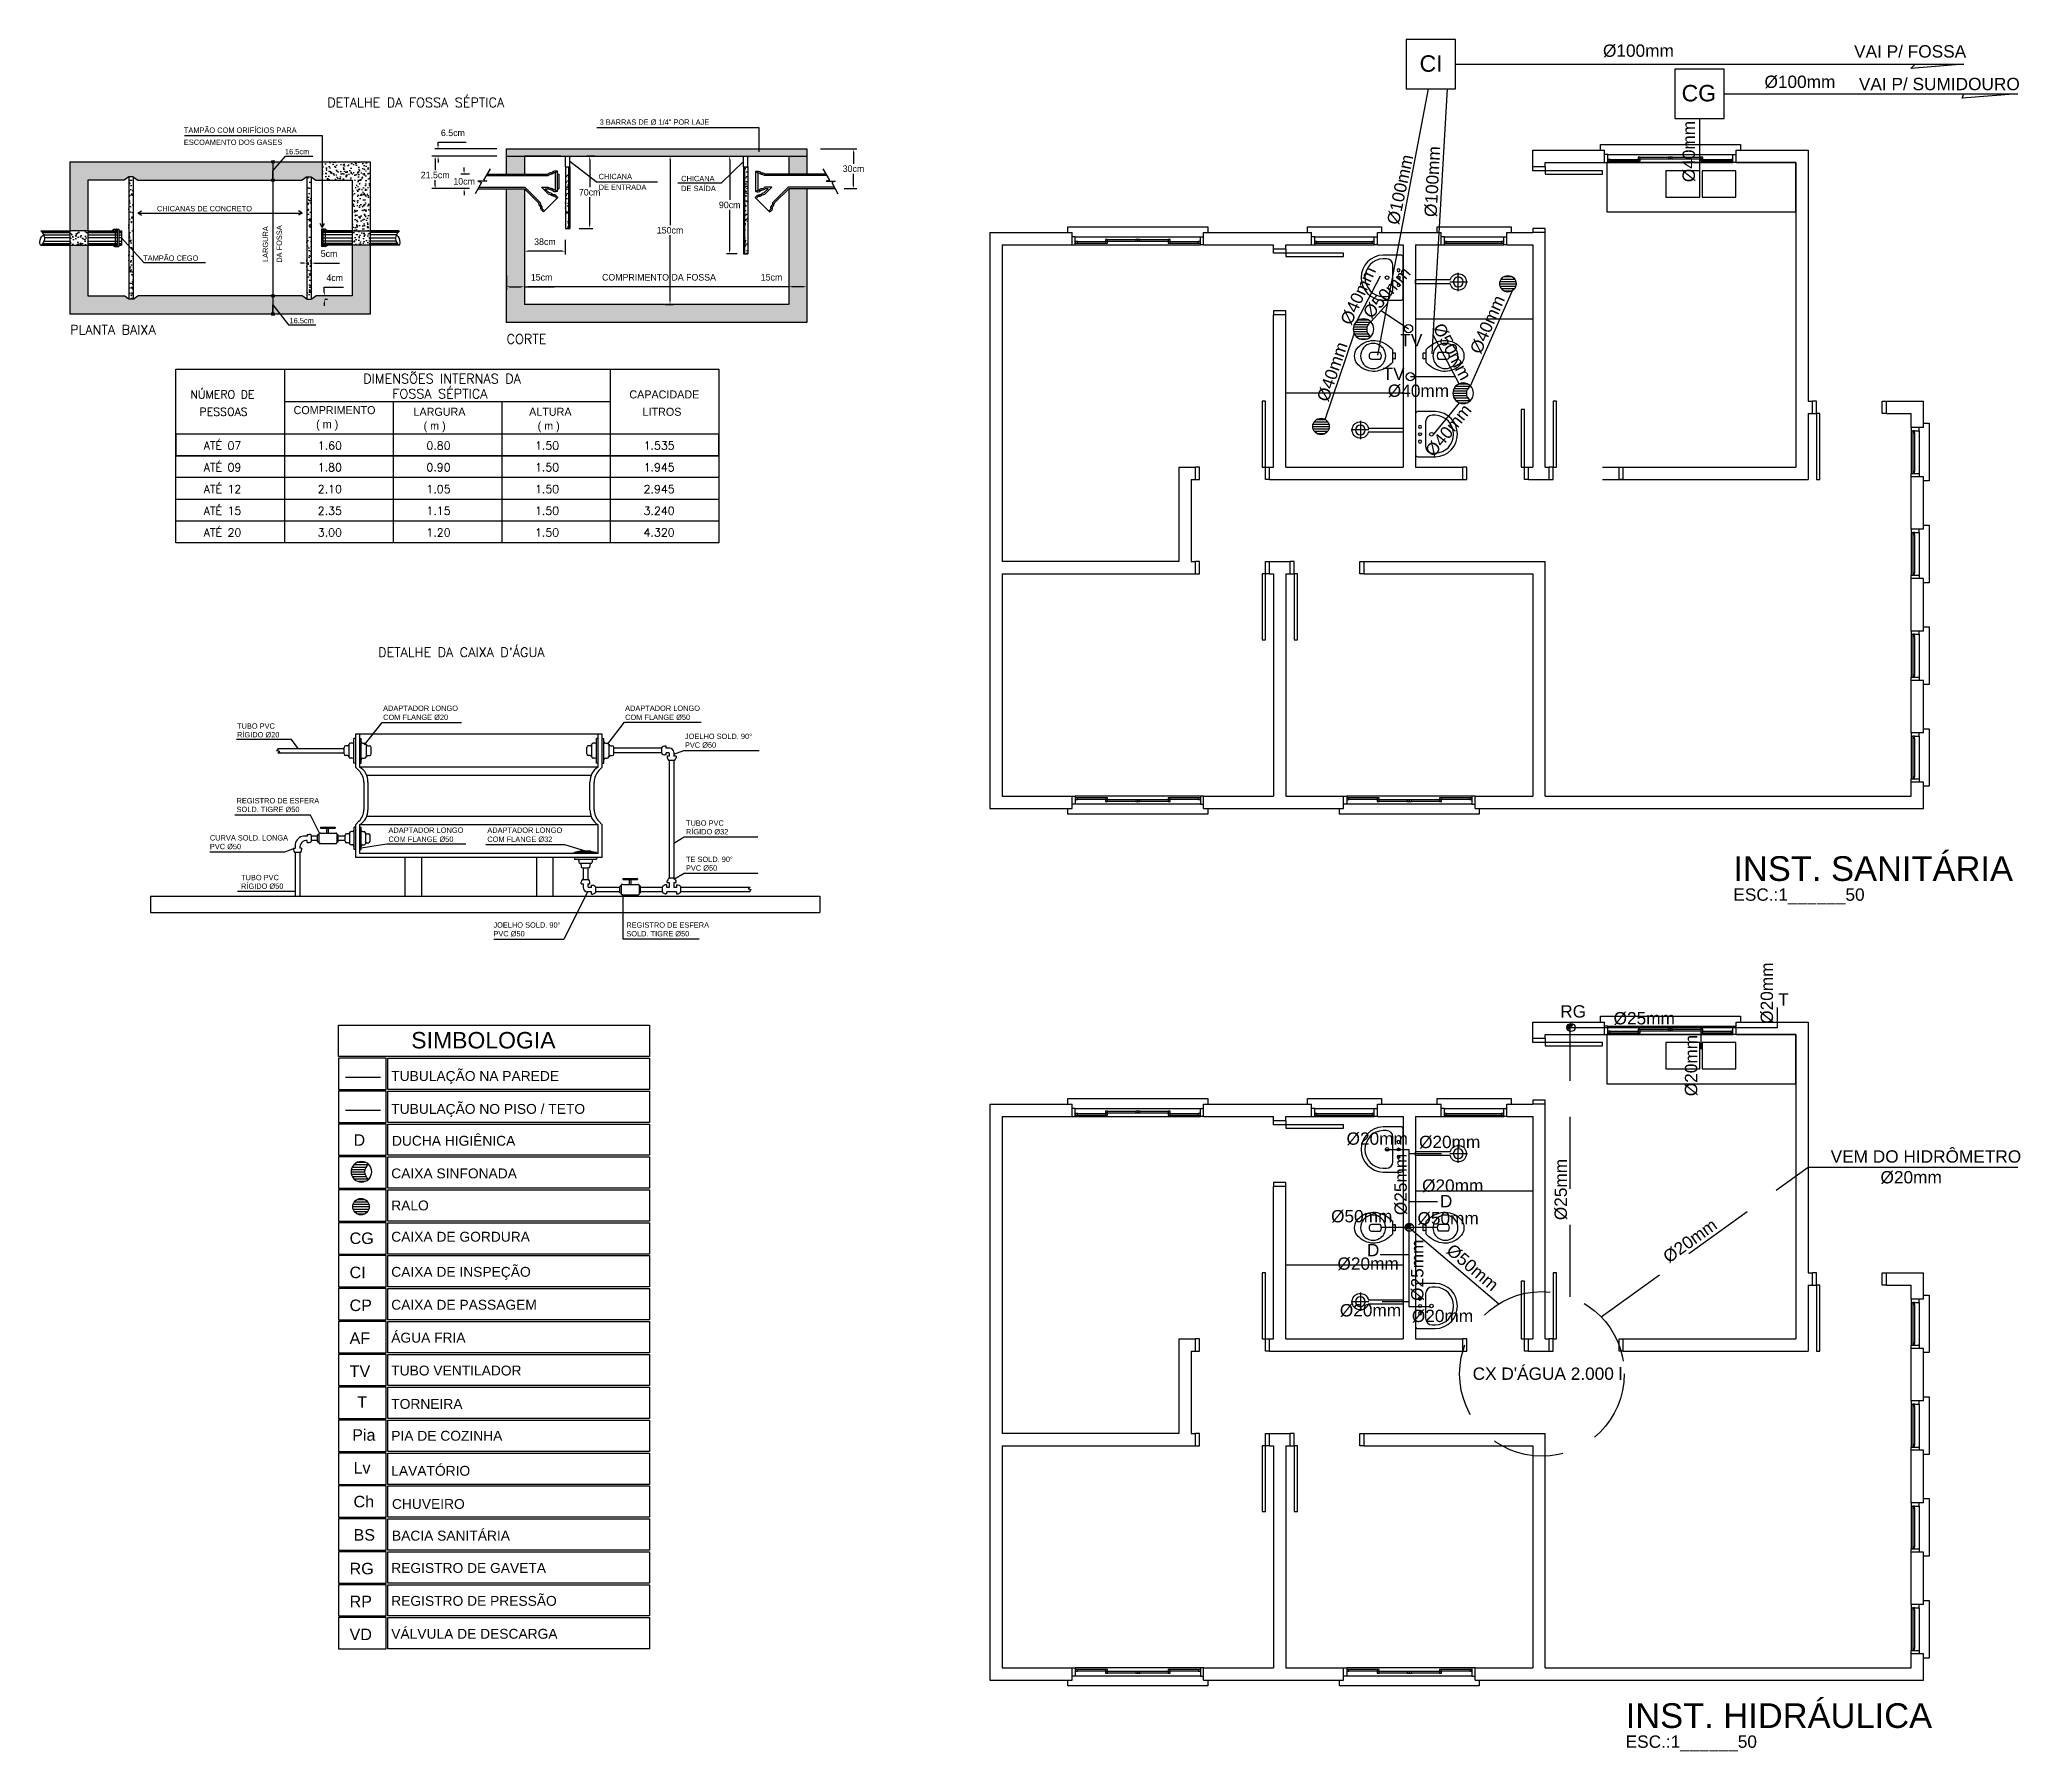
# Model space of a CAD drawing. Extents: x 2473.5 to 2536.7, y 2186.8 to 2225.
# Drawn here: x 2473.46 to 2497.54, y 2186.79 to 2207.6 of the extents above; entities that cross this region are included whole.
import ezdxf

# ---------------------------------------------------------------- set-up
doc = ezdxf.new("R2010")
doc.units = 0
doc.header["$LTSCALE"] = 7
doc.linetypes.add('DASHED', pattern=[0.75, 0.5, -0.25])
doc.linetypes.add('HIDDEN2', pattern=[0.1875, 0.125, -0.0625])
doc.layers.get('0').update_dxf_attribs({"linetype": 'CONTINUOUS'})
doc.layers.get('DEFPOINTS').update_dxf_attribs({"linetype": 'CONTINUOUS'})
for name, color, linetype in [('01', 1, 'CONTINUOUS'), ('02', 2, 'CONTINUOUS'), ('03', 3, 'CONTINUOUS'), ('04', 4, 'CONTINUOUS'), ('05', 5, 'CONTINUOUS'), ('06', 6, 'CONTINUOUS'), ('COTAS', 1, 'CONTINUOUS'), ('EQUIP', 7, 'CONTINUOUS'), ('EQUIP_I', 13, 'CONTINUOUS'), ('FINO', 8, 'CONTINUOUS'), ('HIDRO', 3, 'CONTINUOUS'), ('HIDRO-PISO', 3, 'HIDDEN2'), ('LINVISTA', 13, 'CONTINUOUS'), ('REG60-100', 7, 'CONTINUOUS')]:
    doc.layers.add(name, color=color, linetype=linetype)
doc.styles.add('ROMANS', font='romans.shx', dxfattribs={"height": 0.4})
doc.styles.add('STYLE5', font='arial.ttf')
doc.dimstyles.get("Standard").update_dxf_attribs({"dimtxt": 0.18, "dimasz": 0.18, "dimexe": 0.18, "dimexo": 0.0625, "dimgap": 0.09, "dimtad": 0, "dimtih": 1, "dimtoh": 1, "dimdec": 4, "dimzin": 0, "dimdsep": 46, "dimtxsty": 'Standard', "dimcen": 0.09, "dimadec": 0, "dimazin": 0, "dimtfac": 1, "dimtdec": 4, "dimtofl": 0, "dimtmove": 0, "dimatfit": 3, "dimfxl": 1, "dimtolj": 1, "dimtzin": 0, "dimarcsym": 0})
pattern_1 = [(50, (2478.04016, 2186.95941), (0.12626797, -0.011047), [0.01320316, -0.1452347]), (355, (2478.04016, 2186.95941), (-0.0244261, 0.1324175), [0.0105625, -0.1161878]), (100.4514, (2478.05069, 2186.95849), (0.101842, 0.1213704), [0.01122096, -0.1234305]), (46.1842, (2478.04016, 2186.99462), (0.1878793, -0.0291383), [0.0198047, -0.217852]), (96.6356, (2478.05582, 2186.99219), (0.16454, 0.1714857), [0.0168314, -0.1851457]), (351.1842, (2478.04016, 2186.99462), (0.1645398, 0.1714859), [0.0158438, -0.1742817]), (21, (2478.05777, 2186.98582), (0.10508075, -0.07087786), [0.01320316, -0.1452347]), (326, (2478.05777, 2186.98582), (0.0428337, 0.1276569), [0.0105625, -0.1161878]), (71.4514, (2478.06653, 2186.97991), (0.1479145, 0.0567789), [0.01122096, -0.1234305]), (37.5, (2478.040164, 2186.95941), (0.00214065, 0.05860332), [0, -0.11477943, 0, -0.1179482, 0, -0.11662787]), (7.5, (2478.040164, 2186.95941), (0.0463113, 0.06943305), [0, -0.06724807, 0, -0.1121388, 0, -0.04445062]), (327.5, (2478.000907, 2186.95941), (0.09397521, -0.00397061), [0, -0.04401052, 0, -0.13731282, 0, -0.18220354]), (317.5, (2477.9833, 2186.95941), (0.1026653, 0.0176227), [0, -0.05721367, 0, -0.0911898, 0, -0.12939092])]
pattern_2 = [(50, (2478.38548, 2187.1432), (0.12626797, -0.011047), [0.01320316, -0.1452347]), (355, (2478.38548, 2187.1432), (-0.0244261, 0.1324175), [0.0105625, -0.1161878]), (100.4514, (2478.396, 2187.14228), (0.101842, 0.1213704), [0.01122096, -0.1234305]), (46.1842, (2478.38548, 2187.1784), (0.1878793, -0.0291383), [0.0198047, -0.217852]), (96.6356, (2478.40114, 2187.17598), (0.16454, 0.1714857), [0.0168314, -0.1851457]), (351.1842, (2478.38548, 2187.1784), (0.1645398, 0.1714859), [0.0158438, -0.1742817]), (21, (2478.40309, 2187.1696), (0.10508075, -0.07087786), [0.01320316, -0.1452347]), (326, (2478.40309, 2187.1696), (0.0428337, 0.1276569), [0.0105625, -0.1161878]), (71.4514, (2478.41184, 2187.1637), (0.1479145, 0.0567789), [0.01122096, -0.1234305]), (37.5, (2478.385483, 2187.143197), (0.00214065, 0.05860332), [0, -0.11477943, 0, -0.1179482, 0, -0.11662787]), (7.5, (2478.385483, 2187.143197), (0.0463113, 0.06943305), [0, -0.06724807, 0, -0.1121388, 0, -0.04445062]), (327.5, (2478.346226, 2187.143197), (0.09397521, -0.00397061), [0, -0.04401052, 0, -0.13731282, 0, -0.18220354]), (317.5, (2478.32862, 2187.1432), (0.1026653, 0.0176227), [0, -0.05721367, 0, -0.0911898, 0, -0.12939092])]
pattern_3 = [(50, (2376.62564, 2293.21461), (0.12626797, -0.011047016), [0.01320316, -0.14523471]), (355, (2376.62564, 2293.21461), (-0.02442607, 0.13241746), [0.01056252, -0.11618777]), (100.4514, (2376.63617, 2293.21369), (0.10184199, 0.12137037), [0.01122096, -0.12343051]), (46.1842, (2376.62564, 2293.24982), (0.18787933, -0.02913831), [0.01980473, -0.21785206]), (96.6356, (2376.6413, 2293.2474), (0.16453996, 0.17148573), [0.01683143, -0.18514574]), (351.1842, (2376.62564, 2293.24982), (0.16453983, 0.17148586), [0.0158438, -0.17428165]), (21, (2376.64325, 2293.24102), (0.105080754, -0.07087786), [0.01320316, -0.14523471]), (326, (2376.64325, 2293.24102), (0.04283374, 0.12765692), [0.01056252, -0.11618777]), (71.4514, (2376.652, 2293.23511), (0.14791453, 0.05677894), [0.01122096, -0.12343051]), (37.5, (2376.625643, 2293.214613), (0.002140646, 0.058603324), [0, -0.11477943, 0, -0.11794819, 0, -0.116627873]), (7.5, (2376.62564, 2293.21461), (0.046311306, 0.069433055), [0, -0.06724807, 0, -0.1121388, 0, -0.044450623]), (327.5, (2376.586385, 2293.214613), (0.093975208, -0.003970606), [0, -0.04401052, 0, -0.137312816, 0, -0.182203544]), (317.5, (2376.56878, 2293.21461), (0.1026653, 0.01762269), [0, -0.057213673, 0, -0.091189793, 0, -0.129390923])]

msp = doc.modelspace()

# ---------------------------------------------------------------- texts
at = {"layer": '02'}
for s, height, p in [('TAMPÃO COM ORIFÍCIOS PARA', 0.0651978, (2475.21197, 2206.46421)), ('3 BARRAS DE Ø 1/4" POR LAJE', 0.0651978, (2480.26618, 2206.56243)), ('ESCOAMENTO DOS GASES', 0.0651978, (2475.21197, 2206.3172)), ('CHICANA', 0.065198, (2480.25419, 2205.90107)), ('CHICANA', 0.065198, (2481.25771, 2205.87615)), ('DE ENTRADA', 0.065198, (2480.25419, 2205.77098)), ('DE SAÍDA', 0.065198, (2481.25771, 2205.75607)), ('CHICANAS DE CONCRETO', 0.0651978, (2474.88432, 2205.51081)), ('TAMPÃO CEGO', 0.0651978, (2474.71758, 2204.90848)), ('16.5cm', 0.065198, (2476.49693, 2204.14985)), ('ADAPTADOR LONGO', 0.0651978, (2477.63385, 2199.43688)), ('ADAPTADOR LONGO', 0.0651978, (2480.5758, 2199.43688)), ('TUBO PVC ', 0.065198, (2475.85826, 2199.22058)), ('RÍGIDO %%C20', 0.0651978, (2475.85826, 2199.11514)), ('COM FLANGE %%C20', 0.0651978, (2477.63385, 2199.32722)), ('COM FLANGE %%C50', 0.0651978, (2480.5758, 2199.32722)), ('JOELHO SOLD. 90°', 0.0651978, (2481.30306, 2199.09565)), ('PVC %%C50', 0.065198, (2481.30306, 2198.98993)), ('SOLD. TIGRE %%C50', 0.0651978, (2475.85201, 2198.20715)), ('REGISTRO DE ESFERA', 0.0651978, (2475.85201, 2198.31287)), ('ADAPTADOR LONGO', 0.0651978, (2477.69899, 2197.9545)), ('ADAPTADOR LONGO', 0.0651978, (2478.90095, 2197.9545)), ('TUBO PVC ', 0.065198, (2481.31573, 2198.04133)), ('RÍGIDO %%C32', 0.0651978, (2481.31573, 2197.93588)), ('CURVA SOLD. LONGA', 0.0651978, (2475.52807, 2197.86187)), ('PVC %%C50', 0.065198, (2475.52807, 2197.75615)), ('COM FLANGE %%C50', 0.0651978, (2477.69899, 2197.84484)), ('COM FLANGE %%C32', 0.0651978, (2478.90095, 2197.84484)), ('TE SOLD. 90°', 0.0651978, (2481.31573, 2197.60038)), ('PVC %%C50', 0.065198, (2481.31573, 2197.49494)), ('TUBO PVC ', 0.065198, (2475.90682, 2197.3791)), ('RÍGIDO %%C50', 0.0651978, (2475.90682, 2197.27365)), ('JOELHO SOLD. 90°', 0.0651978, (2478.97488, 2196.80206)), ('REGISTRO DE ESFERA', 0.0651978, (2480.59076, 2196.80206)), ('PVC %%C50', 0.065198, (2478.97488, 2196.69634)), ('SOLD. TIGRE %%C50', 0.0651978, (2480.59076, 2196.69634))]:
    msp.add_text(s, height=height, dxfattribs=at).set_placement(p)
for s, p in [('LARGURA', (2476.23595, 2204.89399)), ('DA FOSSA', (2476.40379, 2204.88529))]:
    msp.add_text(s, height=0.065198, rotation=90, dxfattribs=at).set_placement(p)
at = {"layer": '03', "style": 'ROMANS'}
for s, p in [('NÚMERO DE', (2475.29037, 2203.23565)), ('PESSOAS', (2475.40087, 2203.02485)), ('ATÉ 07', (2475.45356, 2202.61328)), ('1.60', (2476.83994, 2202.61328)), ('0.80', (2478.16025, 2202.61328)), ('1.50', (2479.48057, 2202.61328)), ('1.535', (2480.80088, 2202.61328)), ('ATÉ 09', (2475.45356, 2202.34922)), ('1.80', (2476.83994, 2202.34922)), ('0.90', (2478.16025, 2202.34922)), ('1.50', (2479.48057, 2202.34922)), ('1.945', (2480.80088, 2202.34922)), ('ATÉ 12', (2475.45356, 2202.08516)), ('2.10', (2476.83994, 2202.08516)), ('1.05', (2478.16025, 2202.08516)), ('1.50', (2479.48057, 2202.08516)), ('2.945', (2480.80088, 2202.08516)), ('ATÉ 15', (2475.45356, 2201.82109)), ('2.35', (2476.83994, 2201.82109)), ('1.15', (2478.16025, 2201.82109)), ('1.50', (2479.48057, 2201.82109)), ('3.240', (2480.80088, 2201.82109)), ('ATÉ 20', (2475.45356, 2201.55703)), ('3.00', (2476.83994, 2201.55703)), ('1.20', (2478.16025, 2201.55703)), ('1.50', (2479.48057, 2201.55703)), ('4.320', (2480.80088, 2201.55703))]:
    msp.add_text(s, height=0.097797, dxfattribs=at).set_placement(p)
at = {"layer": '03'}
for s, height, p in [('CAPACIDADE', 0.097797, (2480.62735, 2203.23565)), ('COMPRIMENTO', 0.0977967, (2476.54565, 2203.04492)), ('LARGURA', 0.097797, (2478.00333, 2203.02485)), ('ALTURA', 0.097797, (2479.40881, 2203.02485)), ('LITROS', 0.097797, (2480.78809, 2203.02485)), ('( m )', 0.097797, (2476.81984, 2202.87427)), ('( m )', 0.097797, (2478.12585, 2202.8542)), ('( m )', 0.097797, (2479.51222, 2202.8542))]:
    msp.add_text(s, height=height, dxfattribs=at).set_placement(p)
at = {"layer": '04', "style": 'ROMANS'}
for s, height, p in [('DETALHE DA FOSSA SÉPTICA', 0.1140961, (2476.95436, 2206.77702)), ('PLANTA BAIXA', 0.1140961, (2473.82831, 2204.01422)), ('CORTE', 0.114096, (2479.13513, 2203.90128)), ('DIMENSÕES INTERNAS DA', 0.1140961, (2477.39216, 2203.41873)), ('FOSSA SÉPTICA', 0.1140961, (2477.74409, 2203.23565)), ("DETALHE DA CAIXA D'ÁGUA", 0.1140961, (2477.57259, 2200.09283))]:
    msp.add_text(s, height=height, dxfattribs=at).set_placement(p)
at = {"layer": 'COTAS'}
msp.add_text('16.5cm', height=0.065198, dxfattribs=at).set_placement((2476.4405, 2206.20369))
at = {"layer": 'REG60-100', "style": 'STYLE5'}
for s, height, rotation, p in [('CI', 0.2, 360, (2490.23361, 2207.20671)), ('%%c100mm', 0.15, 360, (2492.46352, 2207.38872)), ('VAI P/ FOSSA', 0.15, 360, (2495.51628, 2207.37938)), ('%%c100mm', 0.15, 360, (2494.42674, 2207.00999)), ('VAI P/ SUMIDOURO', 0.15, 360, (2495.57452, 2206.98286)), ('CG', 0.2, 360, (2493.4193, 2206.84659)), ('%%c40mm', 0.15, 90, (2493.58093, 2205.86457)), ('%%c100mm', 0.15, 78.028871, (2489.9802, 2205.33822)), ('%%c100mm', 0.15, 87.075354, (2490.44135, 2205.43758)), ('%%c40mm', 0.15, 65.478293, (2489.40021, 2204.11605)), ('%%c50mm', 0.15, 48.652929, (2489.64372, 2204.19453)), ('%%c40mm', 0.15, 66.274421, (2490.97597, 2203.76351)), ('TV', 0.15, 360, (2490.00029, 2203.86781)), ('%%c50mm', 0.15, 297.934738, (2490.39079, 2204.09938)), ('%%c40mm', 0.15, 71.226585, (2489.1225, 2203.18396)), ('TV', 0.15, 360, (2489.78435, 2203.46128)), ('%%c40mm', 0.15, 360, (2489.84787, 2203.25481)), ('%%c40mm', 0.15, 50.653132, (2490.40382, 2202.51287)), ('%%c20mm', 0.15, 90, (2494.5304, 2195.63381)), ('RG', 0.15, 360, (2491.94332, 2195.70939)), ('T', 0.15, 360, (2494.59482, 2195.85343)), ('%%c25mm', 0.15, 360, (2492.59272, 2195.62631)), ('%%c20mm', 0.15, 90, (2493.60918, 2194.75352)), ('%%c20mm', 0.15, 360, (2489.34663, 2194.16343)), ('%%c20mm', 0.15, 360, (2490.22727, 2194.12251)), ('VEM DO HIDRÔMETRO', 0.15, 360, (2495.23133, 2193.94591)), ('%%c25mm', 0.15, 90, (2490.07886, 2193.30799)), ('%%c25mm', 0.15, 90, (2492.02447, 2193.24661)), ('%%c20mm', 0.15, 360, (2490.26418, 2193.59256)), ('%%c20mm', 0.15, 360, (2495.83742, 2193.69387)), ('D', 0.15, 360, (2490.48113, 2193.40279)), ('%%c50mm', 0.15, 360, (2489.158, 2193.22004)), ('%%c50mm', 0.15, 360, (2490.20856, 2193.1949)), ('%%c20mm', 0.15, 35.877157, (2493.26296, 2192.71776)), ('D', 0.15, 360, (2489.59342, 2192.80806)), ('%%c25mm', 0.15, 90, (2490.28063, 2192.26554)), ('%%c50mm', 0.15, 319.451862, (2490.5468, 2192.85811)), ('%%c20mm', 0.15, 360, (2489.23605, 2192.64374)), ('%%c20mm', 0.15, 360, (2489.26471, 2192.07652)), ('%%c20mm', 0.15, 360, (2490.14004, 2192.00819)), ("CX D'ÁGUA 2.000 l ", 0.15, 360, (2490.87904, 2191.30568))]:
    msp.add_text(s, height=height, rotation=rotation, dxfattribs=at).set_placement(p)
for s, height, p in [('INST. SANITÁRIA', 0.3, (2494.04835, 2197.37075)), ('ESC.:1______50', 0.15, (2494.04835, 2197.12943)), ('SIMBOLOGIA', 0.2, (2477.97603, 2195.33422)), ('TUBULAÇÃO NA PAREDE', 0.12, (2477.73289, 2194.9391)), ('TUBULAÇÃO NO PISO / TETO', 0.12, (2477.73289, 2194.5391)), ('D', 0.14, (2477.2744, 2194.15094)), ('DUCHA HIGIÊNICA', 0.12, (2477.74165, 2194.15153)), ('CAIXA SINFONADA', 0.12, (2477.73289, 2193.75505)), ('RALO', 0.12, (2477.73289, 2193.36567)), ('CG', 0.14, (2477.22642, 2192.95689)), ('CAIXA DE GORDURA', 0.12, (2477.73289, 2192.98521)), ('CI', 0.14, (2477.22642, 2192.54148)), ('CAIXA DE INSPEÇÃO', 0.12, (2477.73289, 2192.55853)), ('CP', 0.14, (2477.22642, 2192.14148)), ('CAIXA DE PASSAGEM', 0.12, (2477.73289, 2192.15853)), ('AF', 0.14, (2477.22642, 2191.74148)), ('ÁGUA FRIA', 0.12, (2477.73289, 2191.75853)), ('TV', 0.14, (2477.22642, 2191.34148)), ('TUBO VENTILADOR', 0.12, (2477.73289, 2191.35853)), ('T', 0.14, (2477.31979, 2190.96567)), ('TORNEIRA ', 0.12, (2477.73289, 2190.9528)), ('Pia', 0.14, (2477.25841, 2190.56567)), ('PIA DE COZINHA ', 0.12, (2477.73289, 2190.56567)), ('Lv', 0.14, (2477.2744, 2190.16567)), ('LAVATÓRIO', 0.12, (2477.73289, 2190.13961)), ('Ch', 0.14, (2477.2744, 2189.75564)), ('CHUVEIRO', 0.12, (2477.74165, 2189.73681)), ('BS', 0.14, (2477.2744, 2189.35094)), ('BACIA SANITÁRIA', 0.12, (2477.74165, 2189.35153)), ('RG', 0.14, (2477.22642, 2188.94148)), ('REGISTRO DE GAVETA', 0.12, (2477.73289, 2188.95853)), ('RP', 0.14, (2477.22642, 2188.54148)), ('REGISTRO DE PRESSÃO', 0.12, (2477.73289, 2188.55853)), ('VD', 0.14, (2477.22642, 2188.14148)), ('VÁLVULA DE DESCARGA', 0.12, (2477.73289, 2188.15853)), ('INST. HIDRÁULICA', 0.3, (2492.73922, 2187.07377)), ('ESC.:1______50', 0.15, (2492.73922, 2186.83246))]:
    msp.add_text(s, height=height, dxfattribs=at).set_placement(p)

# ---------------------------------------------------------------- blocks, each defined once
blk = doc.blocks.new('SACHS__2')
at = {"layer": 'EQUIP', "color": 0, "linetype": 'ByBlock'}
for p, q in [((42.3, 2.4), (0, 2.4)), ((0, 2.4), (0, -2.4)), ((42.3, -2.4), (0, -2.4))]:
    blk.add_line(p, q, dxfattribs=at)
blk.add_arc((52, 0), 10, 193.8865, 166.1135, dxfattribs=at)
at = {"layer": 'EQUIP_I'}
for p, q in [((41.6, 0), (63.2, 0)), ((52, 11.2), (52, -11.2))]:
    blk.add_line(p, q, dxfattribs=at)
blk.add_circle((52, 0), 6, dxfattribs=at)
blk = doc.blocks.new('SAP7S__2')
at = {"layer": 'EQUIP', "color": 0, "linetype": 'ByBlock'}
blk.add_lwpolyline([(-4.4, -13), (-6.9, -13), (-7.4, -13, 0.207706), (-8.2, -13.3, 0.059368), (-13.2, -19, 0.082654), (-17.8, -29, 0.104255), (-18.6, -39, 0.107708), (-15.2, -49, 0.088187), (-9, -56, 0.163426), (0, -59, 0.163426), (9, -56, 0.088187), (15.2, -49, 0.107708), (18.6, -39, 0.104255), (17.8, -29, 0.082654), (13.2, -19, 0.059368), (8.2, -13.3, 0.207706), (7.4, -13), (6.9, -13), (4.4, -13, -0.380199), (3.6, -12.2), (3.6, -11.1, -0.087349), (3.7, -10.7, 0.172037), (3.7, -9.8, 0.102747), (3.6, -9.6, 0.167994), (3.1, -9.5), (0, -9.5), (-3.2, -9.5, 0.167994), (-3.6, -9.6, 0.102747), (-3.7, -9.8, 0.172037), (-3.7, -10.7, -0.087349), (-3.6, -11.1), (-3.6, -12.2, -0.380199)], format="xyb", close=True, dxfattribs=at)
at = {"layer": 'EQUIP_I'}
blk.add_line((4.4, -13), (-4.4, -13), dxfattribs=at)
for points in [[(0, -21.2, -0.268395), (13.3, -29, -0.179674), (15.1, -39, -0.170707), (10, -48, -0.179561), (0, -51.7, -0.179561), (-10, -48, -0.170707), (-15.1, -39, -0.179674), (-13.3, -29, -0.268395)], [(-3, -40.3, 0.183333), (3, -40.3, 0.302776), (4.4, -38), (4.4, -28.4, 0.370787), (-4.5, -28.4), (-4.5, -38, 0.302776)]]:
    blk.add_lwpolyline(points, format="xyb", close=True, dxfattribs=at)
blk = doc.blocks.new('SAL60CS2')
at = {"layer": 'EQUIP', "color": 0, "linetype": 'ByBlock'}
blk.add_lwpolyline([(-27.5, -24.4), (-27.5, -2.6, -0.369445), (-24.9, 0), (0, 0), (24.9, 0, -0.369445), (27.5, -2.6), (27.5, -24.4, -0.40213), (0, -51, -0.40213)], format="xyb", close=True, dxfattribs=at)
at = {"layer": 'EQUIP_I'}
for points in [[(0, -12.4), (14.9, -12.4, -0.410423), (23, -20.3), (23, -24.4, -0.401806), (0, -46.4, -0.401806), (-23, -24.4), (-23, -20.3, -0.410423), (-14.9, -12.4)], [(0, -21.7, 1), (0, -17.2, 1)], [(0, -3.8, 1), (0, -7.3, 1)]]:
    blk.add_lwpolyline(points, format="xyb", close=True, dxfattribs=at)
for centre in [(-9, -5.5), (9, -5.5)]:
    blk.add_circle(centre, 1.75, dxfattribs=at)
blk = doc.blocks.new('MCCUB2_2')
at = {"layer": 'EQUIP_I'}
for points in [[(-2, -10), (-43, -10), (-43, -42), (-2, -42)], [(42, -10), (1, -10), (1, -42), (42, -42)]]:
    blk.add_lwpolyline(points, close=True, dxfattribs=at)
blk = doc.blocks.new('HS_TV')
at = {"color": 0, "linetype": 'ByBlock'}
blk.add_circle((0, 0), 1, dxfattribs=at)
blk = doc.blocks.new('*X6')
at = {"color": 0}
for p, q in [((-2.5, 0), (0.78, 0)), ((-2.43, 0.58), (0.86, 0.58)), ((-2.22, 1.15), (1.13, 1.15)), ((-1.8, 1.73), (1.71, 1.73)), ((-0.96, 2.31), (0.96, 2.31)), ((-2.43, -0.58), (0.86, -0.58)), ((-2.22, -1.15), (1.13, -1.15)), ((-1.8, -1.73), (1.71, -1.73)), ((-0.96, -2.31), (0.96, -2.31))]:
    blk.add_line(p, q, dxfattribs=at)
blk = doc.blocks.new('HS_CSG')
at = {"color": 0, "linetype": 'ByBlock'}
for centre, radius, start, end in [((0, 0), 2.5, 45, 315), ((2.86, 0), 2.08, 121.6397, 238.3603), ((0, 0), 2.5, 315, 45)]:
    blk.add_arc(centre, radius, start, end, dxfattribs=at)
blk.add_blockref('*X6', (0, 0), dxfattribs=at)
blk = doc.blocks.new('*X8')
at = {"color": 0}
for p, q in [((-2, 0), (2, 0)), ((-1.92, 0.58), (1.92, 0.58)), ((-1.63, 1.15), (1.63, 1.15)), ((-1, 1.73), (1, 1.73)), ((-1.92, -0.58), (1.92, -0.58)), ((-1.63, -1.15), (1.63, -1.15)), ((-1, -1.73), (1, -1.73))]:
    blk.add_line(p, q, dxfattribs=at)
blk = doc.blocks.new('HS_RS')
at = {"color": 0, "linetype": 'ByBlock'}
blk.add_circle((0, 0), 2, dxfattribs=at)
blk.add_blockref('*X8', (0, 0), dxfattribs=at)
blk = doc.blocks.new('HS_TQP')
at = {"color": 0, "linetype": 'ByBlock', "const_width": 1}
blk.add_lwpolyline([(-0.35, -0.35, 1), (0.35, 0.35)], format="xyb", dxfattribs=at)
at = {"color": 0, "linetype": 'ByBlock'}
blk.add_circle((0, 0), 1, dxfattribs=at)
blk = doc.blocks.new('*D27')
at = {"layer": 'COTAS', "color": 240, "lineweight": -2}
for p, q in [((2479.352, 2204.732), (2479.352, 2204.554)), ((2482.565, 2204.732), (2482.565, 2204.554)), ((2482.525, 2204.594), (2479.392, 2204.594))]:
    blk.add_line(p, q, dxfattribs=at)
at = {"layer": 'COTAS', "color": 240}
for points in [[(2479.392, 2204.6), (2479.392, 2204.587), (2479.352, 2204.594)], [(2482.525, 2204.6), (2482.525, 2204.587), (2482.565, 2204.594)]]:
    blk.add_solid(points, dxfattribs=at)
at = {"layer": 'DEFPOINTS', "color": 0}
for p in [(2479.352, 2204.772), (2482.565, 2204.772), (2479.352, 2204.594)]:
    blk.add_point(p, dxfattribs=at)
at = {"layer": 'COTAS', "color": 2, "insert": (2480.958, 2204.708), "char_height": 0.08, "attachment_point": 5}
blk.add_mtext('\\A1;  COMPRIMENTO DA FOSSA', dxfattribs=at)
blk = doc.blocks.new('*D28')
at = {"layer": 'COTAS', "color": 240, "lineweight": -2}
for p, q in [((2481.063, 2206.182), (2481.162, 2206.182)), ((2481.122, 2206.142), (2481.122, 2205.34)), ((2481.122, 2204.417), (2481.122, 2205.22)), ((2481.063, 2204.377), (2481.162, 2204.377))]:
    blk.add_line(p, q, dxfattribs=at)
at = {"layer": 'COTAS', "color": 240}
for points in [[(2481.115, 2206.142), (2481.128, 2206.142), (2481.122, 2206.182)], [(2481.115, 2204.417), (2481.128, 2204.417), (2481.122, 2204.377)]]:
    blk.add_solid(points, dxfattribs=at)
at = {"layer": 'DEFPOINTS', "color": 0}
for p in [(2481.023, 2206.182), (2481.122, 2206.182), (2481.023, 2204.377)]:
    blk.add_point(p, dxfattribs=at)
at = {"layer": 'COTAS', "color": 2, "insert": (2481.122, 2205.28), "char_height": 0.08, "attachment_point": 5}
blk.add_mtext('\\A1;150cm', dxfattribs=at)
blk = doc.blocks.new('*D29')
at = {"layer": 'COTAS', "color": 240, "lineweight": -2}
for p, q in [((2479.016, 2206.182), (2478.227, 2206.182)), ((2478.267, 2206.142), (2478.267, 2206.011)), ((2478.593, 2205.786), (2478.227, 2205.786)), ((2478.267, 2205.826), (2478.267, 2205.891))]:
    blk.add_line(p, q, dxfattribs=at)
at = {"layer": 'COTAS', "color": 240}
for points in [[(2478.26, 2206.142), (2478.274, 2206.142), (2478.267, 2206.182)], [(2478.26, 2205.826), (2478.274, 2205.826), (2478.267, 2205.786)]]:
    blk.add_solid(points, dxfattribs=at)
at = {"layer": 'DEFPOINTS', "color": 0}
for p in [(2479.056, 2206.182), (2478.267, 2205.786), (2478.633, 2205.786)]:
    blk.add_point(p, dxfattribs=at)
at = {"layer": 'COTAS', "color": 2, "insert": (2478.267, 2205.951), "char_height": 0.08, "attachment_point": 5}
blk.add_mtext('\\A1;21.5cm', dxfattribs=at)
blk = doc.blocks.new('*D30')
at = {"layer": 'COTAS', "color": 240, "lineweight": -2}
for p, q in [((2478.683, 2205.962), (2478.579, 2205.962)), ((2478.619, 2206.002), (2478.619, 2206.042)), ((2478.683, 2205.786), (2478.579, 2205.786)), ((2478.619, 2205.746), (2478.619, 2205.706))]:
    blk.add_line(p, q, dxfattribs=at)
at = {"layer": 'COTAS', "color": 240}
for points in [[(2478.612, 2206.002), (2478.625, 2206.002), (2478.619, 2205.962)], [(2478.612, 2205.746), (2478.625, 2205.746), (2478.619, 2205.786)]]:
    blk.add_solid(points, dxfattribs=at)
at = {"layer": 'DEFPOINTS', "color": 0}
for p in [(2478.723, 2205.962), (2478.619, 2205.786), (2478.723, 2205.786)]:
    blk.add_point(p, dxfattribs=at)
at = {"layer": 'COTAS', "color": 2, "insert": (2478.619, 2205.874), "char_height": 0.08, "attachment_point": 5}
blk.add_mtext('\\A1;10cm', dxfattribs=at)
blk = doc.blocks.new('*D31')
at = {"layer": 'COTAS', "color": 240, "lineweight": -2}
for p, q in [((2479.016, 2206.27), (2478.262, 2206.27)), ((2478.967, 2206.182), (2478.262, 2206.182)), ((2478.302, 2206.31), (2478.302, 2206.35)), ((2478.302, 2206.35), (2478.642, 2206.35)), ((2478.302, 2206.142), (2478.302, 2206.102))]:
    blk.add_line(p, q, dxfattribs=at)
at = {"layer": 'COTAS', "color": 240}
for points in [[(2478.295, 2206.31), (2478.308, 2206.31), (2478.302, 2206.27)], [(2478.295, 2206.142), (2478.308, 2206.142), (2478.302, 2206.182)]]:
    blk.add_solid(points, dxfattribs=at)
at = {"layer": 'DEFPOINTS', "color": 0}
for p in [(2478.302, 2206.182), (2479.007, 2206.182), (2479.056, 2206.27)]:
    blk.add_point(p, dxfattribs=at)
at = {"layer": 'COTAS', "color": 2, "insert": (2478.482, 2206.464), "char_height": 0.08, "attachment_point": 5}
blk.add_mtext('\\A1;6.5cm', dxfattribs=at)
blk = doc.blocks.new('*D32')
at = {"layer": 'COTAS', "color": 240, "lineweight": -2}
for p, q in [((2480.208, 2206.182), (2480.105, 2206.182)), ((2480.145, 2206.142), (2480.145, 2205.802)), ((2480.145, 2205.342), (2480.145, 2205.682)), ((2480.019, 2205.302), (2480.185, 2205.302))]:
    blk.add_line(p, q, dxfattribs=at)
at = {"layer": 'COTAS', "color": 240}
for points in [[(2480.138, 2206.142), (2480.151, 2206.142), (2480.145, 2206.182)], [(2480.138, 2205.342), (2480.151, 2205.342), (2480.145, 2205.302)]]:
    blk.add_solid(points, dxfattribs=at)
at = {"layer": 'DEFPOINTS', "color": 0}
for p in [(2480.248, 2206.182), (2479.979, 2205.302), (2480.145, 2205.302)]:
    blk.add_point(p, dxfattribs=at)
at = {"layer": 'COTAS', "color": 2, "insert": (2480.145, 2205.742), "char_height": 0.08, "attachment_point": 5}
blk.add_mtext('\\A1;70cm', dxfattribs=at)
blk = doc.blocks.new('*D33')
at = {"layer": 'COTAS', "color": 240, "lineweight": -2}
for p, q in [((2479.352, 2205.163), (2479.352, 2204.985)), ((2479.809, 2205.025), (2479.392, 2205.025)), ((2479.849, 2205.163), (2479.849, 2204.985))]:
    blk.add_line(p, q, dxfattribs=at)
at = {"layer": 'COTAS', "color": 240}
for points in [[(2479.392, 2205.032), (2479.392, 2205.019), (2479.352, 2205.025)], [(2479.809, 2205.032), (2479.809, 2205.019), (2479.849, 2205.025)]]:
    blk.add_solid(points, dxfattribs=at)
at = {"layer": 'DEFPOINTS', "color": 0}
for p in [(2479.352, 2205.203), (2479.352, 2205.025), (2479.849, 2205.203)]:
    blk.add_point(p, dxfattribs=at)
at = {"layer": 'COTAS', "color": 2, "insert": (2479.601, 2205.14), "char_height": 0.08, "attachment_point": 5}
blk.add_mtext('\\A1;38cm', dxfattribs=at)
blk = doc.blocks.new('*D34')
at = {"layer": 'COTAS', "color": 240, "lineweight": -2}
for p, q in [((2481.783, 2206.182), (2481.887, 2206.182)), ((2481.847, 2206.142), (2481.847, 2205.648)), ((2481.847, 2205.034), (2481.847, 2205.528)), ((2481.94, 2204.994), (2481.807, 2204.994))]:
    blk.add_line(p, q, dxfattribs=at)
at = {"layer": 'COTAS', "color": 240}
for points in [[(2481.84, 2206.142), (2481.853, 2206.142), (2481.847, 2206.182)], [(2481.84, 2205.034), (2481.853, 2205.034), (2481.847, 2204.994)]]:
    blk.add_solid(points, dxfattribs=at)
at = {"layer": 'DEFPOINTS', "color": 0}
for p in [(2481.743, 2206.182), (2481.847, 2204.994), (2481.98, 2204.994)]:
    blk.add_point(p, dxfattribs=at)
at = {"layer": 'COTAS', "color": 2, "insert": (2481.847, 2205.588), "char_height": 0.08, "attachment_point": 5}
blk.add_mtext('\\A1;90cm', dxfattribs=at)
blk = doc.blocks.new('*D35')
at = {"layer": 'COTAS', "color": 240, "lineweight": -2}
for p, q in [((2482.565, 2204.732), (2482.565, 2204.554)), ((2482.785, 2204.732), (2482.785, 2204.554)), ((2482.565, 2204.594), (2482.203, 2204.594)), ((2482.745, 2204.594), (2482.605, 2204.594))]:
    blk.add_line(p, q, dxfattribs=at)
at = {"layer": 'COTAS', "color": 240}
for points in [[(2482.605, 2204.6), (2482.605, 2204.587), (2482.565, 2204.594)], [(2482.745, 2204.6), (2482.745, 2204.587), (2482.785, 2204.594)]]:
    blk.add_solid(points, dxfattribs=at)
at = {"layer": 'DEFPOINTS', "color": 0}
for p in [(2482.565, 2204.772), (2482.785, 2204.772), (2482.565, 2204.594)]:
    blk.add_point(p, dxfattribs=at)
at = {"layer": 'COTAS', "color": 2, "insert": (2482.356, 2204.708), "char_height": 0.08, "attachment_point": 5}
blk.add_mtext('\\A1;15cm', dxfattribs=at)
blk = doc.blocks.new('*D36')
at = {"layer": 'COTAS', "color": 240, "lineweight": -2}
for p, q in [((2476.9, 2204.482), (2476.879, 2204.482)), ((2476.919, 2204.522), (2476.919, 2204.588)), ((2476.919, 2204.588), (2477.153, 2204.588)), ((2476.919, 2204.403), (2476.919, 2204.363)), ((2476.924, 2204.443), (2476.959, 2204.443))]:
    blk.add_line(p, q, dxfattribs=at)
at = {"layer": 'COTAS', "color": 240}
for points in [[(2476.913, 2204.522), (2476.926, 2204.522), (2476.919, 2204.482)], [(2476.913, 2204.403), (2476.926, 2204.403), (2476.919, 2204.443)]]:
    blk.add_solid(points, dxfattribs=at)
at = {"layer": 'DEFPOINTS', "color": 0}
for p in [(2476.94, 2204.482), (2476.884, 2204.443), (2476.919, 2204.443)]:
    blk.add_point(p, dxfattribs=at)
at = {"layer": 'COTAS', "color": 2, "insert": (2477.046, 2204.702), "char_height": 0.08, "attachment_point": 5}
blk.add_mtext('\\A1;4cm', dxfattribs=at)
blk = doc.blocks.new('*D37')
at = {"layer": 'COTAS', "color": 240, "lineweight": -2}
for p, q in [((2476.668, 2204.881), (2476.628, 2204.881)), ((2476.708, 2204.901), (2476.708, 2204.921)), ((2476.761, 2204.901), (2476.761, 2204.921)), ((2476.801, 2204.881), (2477.103, 2204.881))]:
    blk.add_line(p, q, dxfattribs=at)
at = {"layer": 'COTAS', "color": 240}
for points in [[(2476.668, 2204.888), (2476.668, 2204.875), (2476.708, 2204.881)], [(2476.801, 2204.888), (2476.801, 2204.875), (2476.761, 2204.881)]]:
    blk.add_solid(points, dxfattribs=at)
at = {"layer": 'DEFPOINTS', "color": 0}
for p in [(2476.708, 2204.861), (2476.761, 2204.881), (2476.761, 2204.861)]:
    blk.add_point(p, dxfattribs=at)
at = {"layer": 'COTAS', "color": 2, "insert": (2476.977, 2204.995), "char_height": 0.08, "attachment_point": 5}
blk.add_mtext('\\A1;5cm', dxfattribs=at)
blk = doc.blocks.new('*D38')
at = {"layer": 'COTAS', "color": 240, "lineweight": -2}
for p, q in [((2482.953, 2206.27), (2483.392, 2206.27)), ((2483.352, 2206.23), (2483.352, 2206.088)), ((2483.352, 2205.826), (2483.352, 2205.968)), ((2483.24, 2205.786), (2483.392, 2205.786))]:
    blk.add_line(p, q, dxfattribs=at)
at = {"layer": 'COTAS', "color": 240}
for points in [[(2483.345, 2206.23), (2483.358, 2206.23), (2483.352, 2206.27)], [(2483.345, 2205.826), (2483.358, 2205.826), (2483.352, 2205.786)]]:
    blk.add_solid(points, dxfattribs=at)
at = {"layer": 'DEFPOINTS', "color": 0}
for p in [(2482.913, 2206.27), (2483.2, 2205.786), (2483.352, 2205.786)]:
    blk.add_point(p, dxfattribs=at)
at = {"layer": 'COTAS', "color": 2, "insert": (2483.352, 2206.028), "char_height": 0.08, "attachment_point": 5}
blk.add_mtext('\\A1;30cm', dxfattribs=at)
blk = doc.blocks.new('*D39')
at = {"layer": 'COTAS', "color": 240, "lineweight": -2}
for p, q in [((2479.132, 2204.732), (2479.132, 2204.554)), ((2479.352, 2204.732), (2479.352, 2204.554)), ((2479.172, 2204.594), (2479.312, 2204.594)), ((2479.352, 2204.594), (2479.714, 2204.594))]:
    blk.add_line(p, q, dxfattribs=at)
at = {"layer": 'COTAS', "color": 240}
for points in [[(2479.172, 2204.6), (2479.172, 2204.587), (2479.132, 2204.594)], [(2479.312, 2204.6), (2479.312, 2204.587), (2479.352, 2204.594)]]:
    blk.add_solid(points, dxfattribs=at)
at = {"layer": 'DEFPOINTS', "color": 0}
for p in [(2479.132, 2204.772), (2479.352, 2204.772), (2479.352, 2204.594)]:
    blk.add_point(p, dxfattribs=at)
at = {"layer": 'COTAS', "color": 2, "insert": (2479.561, 2204.708), "char_height": 0.08, "attachment_point": 5}
blk.add_mtext('\\A1;15cm', dxfattribs=at)

# ---------------------------------------------------------------- dimensions: what is measured, and where the dimension line sits
at = {"layer": 'COTAS'}
for base, p1, p2, angle, text, picture, middle in [((2478.3017, 2206.1818), (2479.05582, 2206.26982), (2479.00655, 2206.1818), 270, '6.5cm', '*D31', (2478.4817, 2206.34982)), ((2478.26686, 2205.78571), (2479.05582, 2206.1818), (2478.6334, 2205.78571), 270, '21.5cm', '*D29', (2478.26686, 2205.95064)), ((2476.91927, 2204.44314), (2476.94, 2204.48218), (2476.88365, 2204.44314), 90, '4cm', '*D36', (2477.04593, 2204.58764)), ((2479.35195, 2204.59373), (2479.1319, 2204.77166), (2479.35195, 2204.77166), 180, '15cm', '*D39', (2479.56052, 2204.59373))]:
    dim = msp.add_linear_dim(base=base, p1=p1, p2=p2, angle=angle, text=text, dimstyle='Standard', override={"dimscale": 2, "dimtxt": 0.04, "dimasz": 0.02, "dimexe": 0.02, "dimexo": 0.02, "dimgap": 0.01, "dimclrd": 240, "dimclre": 240, "dimclrt": 2, "dimtfac": 0.714286, "dimtdec": 3, "dimtvp": 1.428571, "dimtzin": 1}, dxfattribs=at)
    dim.commit()
    dim.dimension.update_dxf_attribs({"geometry": picture, "text_midpoint": middle, "dimtype": 160})
for base, p1, p2, angle, text, picture, middle in [((2480.14483, 2205.30159), (2480.24806, 2206.1818), (2479.9788, 2205.30159), 90, '70cm', '*D32', (2480.14483, 2205.7417)), ((2481.12177, 2206.1818), (2481.02335, 2204.37737), (2481.02335, 2206.1818), 90, '150cm', '*D28', (2481.12177, 2205.27959)), ((2481.8467, 2204.99352), (2481.74348, 2206.1818), (2481.97993, 2204.99352), 270, '90cm', '*D34', (2481.8467, 2205.58766)), ((2483.3518, 2205.78571), (2482.91276, 2206.26982), (2483.2001, 2205.78571), 90, '30cm', '*D38', (2483.3518, 2206.02777)), ((2478.61865, 2205.78571), (2478.72256, 2205.96175), (2478.72256, 2205.78571), 90, '10cm', '*D30', (2478.61865, 2205.87373))]:
    dim = msp.add_linear_dim(base=base, p1=p1, p2=p2, angle=angle, text=text, dimstyle='Standard', override={"dimscale": 2, "dimtxt": 0.04, "dimasz": 0.02, "dimexe": 0.02, "dimexo": 0.02, "dimgap": 0.01, "dimclrd": 240, "dimclre": 240, "dimclrt": 2, "dimtfac": 0.714286, "dimtdec": 3, "dimtvp": 1.428571, "dimtzin": 1}, dxfattribs=at)
    dim.commit()
    dim.dimension.update_dxf_attribs({"geometry": picture, "text_midpoint": middle})
for base, p1, p2, text, picture, middle in [((2476.76058, 2204.88118), (2476.70777, 2204.86135), (2476.76058, 2204.86135), '5cm', '*D37', (2476.97677, 2204.88118)), ((2482.56472, 2204.59373), (2482.78477, 2204.77166), (2482.56472, 2204.77166), '15cm', '*D35', (2482.35615, 2204.59373))]:
    dim = msp.add_linear_dim(base=base, p1=p1, p2=p2, text=text, dimstyle='Standard', override={"dimscale": 2, "dimtxt": 0.04, "dimasz": 0.02, "dimexe": 0.02, "dimexo": 0.02, "dimgap": 0.01, "dimclrd": 240, "dimclre": 240, "dimclrt": 2, "dimtfac": 0.714286, "dimtdec": 3, "dimtvp": 1.428571, "dimtzin": 1}, dxfattribs=at)
    dim.commit()
    dim.dimension.update_dxf_attribs({"geometry": picture, "text_midpoint": middle, "dimtype": 160})
for base, p1, p2, text, picture, middle in [((2479.35195, 2205.02533), (2479.84927, 2205.20326), (2479.35195, 2205.20326), '38cm', '*D33', (2479.60061, 2205.13961)), ((2479.35195, 2204.59373), (2482.56472, 2204.77166), (2479.35195, 2204.77166), '  COMPRIMENTO DA FOSSA', '*D27', (2480.95833, 2204.70802))]:
    dim = msp.add_linear_dim(base=base, p1=p1, p2=p2, text=text, dimstyle='Standard', override={"dimscale": 2, "dimtxt": 0.04, "dimasz": 0.02, "dimexe": 0.02, "dimexo": 0.02, "dimgap": 0.01, "dimclrd": 240, "dimclre": 240, "dimclrt": 2, "dimtfac": 0.714286, "dimtdec": 3, "dimtvp": 1.428571, "dimtzin": 1}, dxfattribs=at)
    dim.commit()
    dim.dimension.update_dxf_attribs({"geometry": picture, "text_midpoint": middle})

# ---------------------------------------------------------------- hatches: boundary and pattern name
at = {"layer": '02'}
h = msp.add_hatch(dxfattribs=at)
h.set_pattern_fill('AR-CONC', color=256, scale=0.017604, style=0)
h.set_pattern_definition(pattern_1)
h.paths.add_polyline_path([(2479.1319, 2206.26982), (2479.1319, 2206.1818), (2482.78477, 2206.1818), (2482.78477, 2206.26982)])
h = msp.add_hatch(dxfattribs=at)
h.set_pattern_fill('AR-CONC', color=256, scale=0.017604, style=0)
h.set_pattern_definition(pattern_1)
h.paths.add_polyline_path([(2479.35195, 2205.78503), (2479.35127, 2205.78571), (2479.1319, 2205.78571), (2479.1319, 2204.15732), (2482.78477, 2204.15732), (2482.78477, 2205.78571), (2482.5654, 2205.78571), (2482.56472, 2205.78503), (2482.56472, 2204.37737), (2479.35195, 2204.37737)])
h.paths.add_polyline_path([(2479.1319, 2206.1818), (2479.1319, 2205.96175), (2479.35195, 2205.96175), (2479.35195, 2206.1818)])
h.paths.add_polyline_path([(2482.78477, 2205.96175), (2482.78477, 2206.1818), (2482.56472, 2206.1818), (2482.56472, 2205.96175)])
h = msp.add_hatch(dxfattribs=at)
h.set_pattern_fill('AR-CONC', color=256, scale=0.017604, style=0)
h.set_pattern_definition(pattern_2)
h.paths.add_polyline_path([(2476.65141, 2205.89051), (2476.70777, 2205.92955), (2476.76058, 2205.92955), (2476.81694, 2205.89051), (2476.89366, 2205.89051), (2476.89366, 2206.11057), (2473.82508, 2206.11057), (2473.82508, 2205.27437), (2474.04513, 2205.27437), (2474.04513, 2205.89051), (2474.4861, 2205.89051), (2474.54245, 2205.92955), (2474.59526, 2205.92955), (2474.65162, 2205.89051)])
h.paths.add_polyline_path([(2476.26627, 2205.59376), (2476.26627, 2205.95758), (2476.3719, 2205.95758), (2476.3719, 2205.59376)], flags=25)
h = msp.add_hatch(dxfattribs=at)
h.set_pattern_fill('AR-CONC', color=256, scale=0.017604, style=0)
h.set_pattern_definition(pattern_3)
h.paths.add_polyline_path([(2477.47795, 2206.11057), (2476.89366, 2206.11057), (2476.89366, 2205.89051), (2477.2579, 2205.89051), (2477.2579, 2205.27437), (2477.47795, 2205.27437)])
h.paths.add_polyline_path([(2477.2579, 2205.27437), (2477.2579, 2205.09832), (2477.47795, 2205.09832), (2477.47795, 2205.27437)])
h = msp.add_hatch(dxfattribs=at)
h.set_pattern_fill('AR-CONC', color=256, scale=0.017604, style=0)
h.set_pattern_definition(pattern_1)
h.paths.add_polyline_path([(2482.0674, 2206.04977), (2482.02779, 2206.04977), (2482.02779, 2204.99352), (2482.0674, 2204.99352)])
h = msp.add_hatch(dxfattribs=at)
h.set_pattern_fill('AR-CONC', color=256, scale=0.017604, style=0)
h.set_pattern_definition(pattern_2)
h.paths.add_polyline_path([(2474.04513, 2205.27437), (2473.82508, 2205.27437), (2473.82508, 2205.09832), (2474.04513, 2205.09832)])
h = msp.add_hatch(dxfattribs=at)
h.set_pattern_fill('AR-CONC', color=256, scale=0.017604, style=0)
h.set_pattern_definition(pattern_2)
h.paths.add_polyline_path([(2474.65162, 2204.48218), (2474.59526, 2204.44314), (2474.54245, 2204.44314), (2474.4861, 2204.48218), (2474.04513, 2204.48218), (2474.04513, 2205.09832), (2473.82508, 2205.09832), (2473.82508, 2204.26212), (2477.47795, 2204.26212), (2477.47795, 2205.09832), (2477.2579, 2205.09832), (2477.2579, 2204.48218), (2476.81694, 2204.48218), (2476.76058, 2204.44314), (2476.70777, 2204.44314), (2476.65141, 2204.48218)])
at = {"layer": '03'}
h = msp.add_hatch(dxfattribs=at)
h.set_pattern_fill('AR-CONC', color=256, scale=0.017604, style=0)
h.set_pattern_definition([(50, (2369.29285, 2286.84098), (0.12626797, -0.011047016), [0.01320316, -0.14523471]), (355, (2369.29285, 2286.84098), (-0.02442607, 0.13241746), [0.01056252, -0.11618777]), (100.4514, (2369.30337, 2286.84006), (0.10184199, 0.12137037), [0.01122096, -0.12343051]), (46.1842, (2369.29285, 2286.87619), (0.18787933, -0.02913831), [0.01980473, -0.21785206]), (96.6356, (2369.3085, 2286.87376), (0.16453996, 0.17148573), [0.01683143, -0.18514574]), (351.1842, (2369.29285, 2286.8762), (0.16453983, 0.17148586), [0.0158438, -0.17428165]), (21, (2369.31045, 2286.86739), (0.105080754, -0.07087786), [0.01320316, -0.14523471]), (326, (2369.31045, 2286.86739), (0.04283374, 0.12765692), [0.01056252, -0.11618777]), (71.4514, (2369.31921, 2286.86148), (0.14791453, 0.05677894), [0.01122096, -0.12343051]), (37.5, (2369.29285, 2286.84098), (0.002140646, 0.058603324), [0, -0.11477943, 0, -0.11794819, 0, -0.116627873]), (7.5, (2369.29285, 2286.84098), (0.046311306, 0.069433055), [0, -0.06724807, 0, -0.1121388, 0, -0.044450623]), (327.5, (2369.25359, 2286.84098), (0.093975208, -0.003970606), [0, -0.04401052, 0, -0.137312816, 0, -0.182203544]), (317.5, (2369.23599, 2286.84098), (0.1026653, 0.01762269), [0, -0.057213673, 0, -0.091189793, 0, -0.129390923])])
h.paths.add_polyline_path([(2474.59526, 2205.92955), (2474.54245, 2205.92955), (2474.54245, 2205.09139), (2474.59526, 2205.03249)])
h.paths.add_polyline_path([(2476.76058, 2205.92955), (2476.70777, 2205.92955), (2476.70777, 2204.44314), (2476.76058, 2204.44314)])
h = msp.add_hatch(dxfattribs=at)
h.set_pattern_fill('AR-CONC', color=256, scale=0.017604, style=0)
h.set_pattern_definition([(50, (2381.93246, 2296.08802), (0.12626797, -0.011047016), [0.01320316, -0.14523471]), (355, (2381.93246, 2296.08802), (-0.02442607, 0.13241746), [0.01056252, -0.11618777]), (100.4514, (2381.94298, 2296.0871), (0.10184199, 0.12137037), [0.01122096, -0.12343051]), (46.1842, (2381.93246, 2296.12322), (0.18787933, -0.02913831), [0.01980473, -0.21785206]), (96.6356, (2381.94812, 2296.1208), (0.16453996, 0.17148573), [0.01683143, -0.18514574]), (351.1842, (2381.93246, 2296.12322), (0.16453983, 0.17148586), [0.0158438, -0.17428165]), (21, (2381.95006, 2296.11442), (0.105080754, -0.07087786), [0.01320316, -0.14523471]), (326, (2381.95006, 2296.11442), (0.04283374, 0.12765692), [0.01056252, -0.11618777]), (71.4514, (2381.95882, 2296.10852), (0.14791453, 0.05677894), [0.01122096, -0.12343051]), (37.5, (2381.93246, 2296.088016), (0.002140646, 0.058603324), [0, -0.11477943, 0, -0.11794819, 0, -0.116627873]), (7.5, (2381.93246, 2296.088016), (0.046311306, 0.069433055), [0, -0.06724807, 0, -0.1121388, 0, -0.044450623]), (327.5, (2381.893203, 2296.088016), (0.093975208, -0.003970606), [0, -0.04401052, 0, -0.137312816, 0, -0.182203544]), (317.5, (2381.8756, 2296.088016), (0.1026653, 0.01762269), [0, -0.057213673, 0, -0.091189793, 0, -0.12939092])])
h.paths.add_polyline_path([(2479.88888, 2206.04977), (2479.84927, 2206.04977), (2479.84927, 2205.30159), (2479.88888, 2205.30159)])
h = msp.add_hatch(dxfattribs=at)
h.set_pattern_fill('AR-CONC', color=256, scale=0.017604, style=0)
h.set_pattern_definition(pattern_3)
h.paths.add_polyline_path([(2474.54245, 2204.44314), (2474.59526, 2204.44314), (2474.59526, 2205.03249), (2474.54245, 2205.09139)])

# ---------------------------------------------------------------- linework, layer by layer
at = {"layer": '01'}
for p, q in [((2476.29418, 2206.11057), (2476.29418, 2205.89051)), ((2476.29418, 2206.11057), (2476.29418, 2206.00054)), ((2476.29418, 2205.89051), (2476.29418, 2206.00054)), ((2473.48002, 2205.26556), (2473.82508, 2205.26556)), ((2473.48952, 2205.25322), (2473.82508, 2205.25322)), ((2473.50684, 2205.22627), (2473.82508, 2205.22627)), ((2474.04513, 2205.26556), (2474.40162, 2205.26556)), ((2474.04513, 2205.25322), (2474.40162, 2205.25322)), ((2474.04513, 2205.22627), (2474.40162, 2205.22627)), ((2474.41922, 2205.26556), (2474.45443, 2205.26556)), ((2474.41922, 2205.25322), (2474.45443, 2205.25322)), ((2474.41922, 2205.22627), (2474.45443, 2205.22627)), ((2477.2579, 2205.26556), (2476.90142, 2205.26556)), ((2477.2579, 2205.25322), (2476.90142, 2205.25322)), ((2477.2579, 2205.22627), (2476.90142, 2205.22627)), ((2477.82301, 2205.26556), (2477.47795, 2205.26556)), ((2477.81351, 2205.25322), (2477.47795, 2205.25322)), ((2477.7962, 2205.22627), (2477.47795, 2205.22627)), ((2473.48819, 2205.10713), (2473.82508, 2205.10713)), ((2473.49773, 2205.11947), (2473.82508, 2205.11947)), ((2473.51165, 2205.14643), (2473.82508, 2205.14643)), ((2473.82508, 2205.18635), (2473.51858, 2205.18635)), ((2473.82508, 2205.18635), (2473.51858, 2205.18635)), ((2474.37521, 2205.18635), (2474.04513, 2205.18635)), ((2474.40162, 2205.18635), (2474.04513, 2205.18635)), ((2474.04513, 2205.14643), (2474.40162, 2205.14643)), ((2474.04513, 2205.11947), (2474.40162, 2205.11947)), ((2474.04513, 2205.10713), (2474.40162, 2205.10713)), ((2474.45443, 2205.18635), (2474.41922, 2205.18635)), ((2474.45443, 2205.18635), (2474.41922, 2205.18635)), ((2474.41922, 2205.14643), (2474.45443, 2205.14643)), ((2474.41922, 2205.11947), (2474.45443, 2205.11947)), ((2474.41922, 2205.10713), (2474.45443, 2205.10713)), ((2476.90142, 2205.18635), (2477.2579, 2205.18635)), ((2477.2579, 2205.14643), (2476.90142, 2205.14643)), ((2477.2579, 2205.11947), (2476.90142, 2205.11947)), ((2477.2579, 2205.10713), (2476.90142, 2205.10713)), ((2476.92782, 2205.18635), (2477.2579, 2205.18635)), ((2477.47795, 2205.18635), (2477.78445, 2205.18635)), ((2477.47795, 2205.18635), (2477.78445, 2205.18635)), ((2477.79138, 2205.14643), (2477.47795, 2205.14643)), ((2477.8053, 2205.11947), (2477.47795, 2205.11947)), ((2477.81484, 2205.10713), (2477.47795, 2205.10713)), ((2476.29418, 2204.48218), (2476.29418, 2204.37215)), ((2476.29418, 2204.48218), (2476.29418, 2204.26212)), ((2476.29418, 2204.26212), (2476.29418, 2204.37215)), ((2476.29418, 2204.37215), (2476.48403, 2204.12895)), ((2476.48403, 2204.12895), (2476.81526, 2204.12895)), ((2475.11465, 2203.593), (2481.71623, 2203.593)), ((2475.11465, 2201.4805), (2475.11465, 2203.593)), ((2476.43496, 2203.593), (2476.43496, 2201.4805)), ((2480.39591, 2203.593), (2480.39591, 2201.4805)), ((2481.71623, 2203.593), (2481.71623, 2201.4805)), ((2476.43496, 2203.19691), (2480.39591, 2203.19691)), ((2477.75528, 2203.19691), (2477.75528, 2201.4805)), ((2479.07559, 2203.19691), (2479.07559, 2201.4805)), ((2481.71623, 2202.80081), (2475.11465, 2202.80081)), ((2481.71623, 2202.53675), (2475.11465, 2202.53675)), ((2481.71623, 2202.27269), (2475.11465, 2202.27269)), ((2481.71623, 2202.00863), (2475.11465, 2202.00863)), ((2481.71623, 2201.74456), (2475.11465, 2201.74456)), ((2481.71623, 2201.4805), (2475.11465, 2201.4805)), ((2477.15869, 2198.91381), (2477.15869, 2198.99381)), ((2477.19996, 2199.01381), (2477.17869, 2199.01381)), ((2477.21869, 2199.0268), (2477.21869, 2198.88083)), ((2477.25869, 2199.04381), (2477.23869, 2199.04381)), ((2477.29869, 2199.10381), (2477.27869, 2199.10381)), ((2477.27869, 2199.06381), (2477.27869, 2199.10381)), ((2477.27869, 2198.84381), (2477.27869, 2199.06381)), ((2480.29869, 2199.15381), (2477.29869, 2199.15381)), ((2477.34869, 2199.10381), (2477.36869, 2199.10381)), ((2477.36869, 2199.06381), (2477.36869, 2199.10381)), ((2477.36869, 2198.84381), (2477.36869, 2199.06381)), ((2477.38869, 2199.04381), (2477.40869, 2199.04381)), ((2477.42869, 2199.0268), (2477.42869, 2198.88083)), ((2477.44742, 2199.01381), (2477.46869, 2199.01381)), ((2477.48869, 2198.91381), (2477.48869, 2198.99381)), ((2480.10869, 2198.91381), (2480.10869, 2198.99381)), ((2480.14996, 2199.01381), (2480.12869, 2199.01381)), ((2480.16869, 2199.0268), (2480.16869, 2198.88083)), ((2480.20869, 2199.04381), (2480.18869, 2199.04381)), ((2480.24869, 2199.10381), (2480.22869, 2199.10381)), ((2480.22869, 2199.06381), (2480.22869, 2199.10381)), ((2480.22869, 2198.84381), (2480.22869, 2199.06381)), ((2480.29869, 2199.10381), (2480.31869, 2199.10381)), ((2480.31869, 2199.06381), (2480.31869, 2199.10381)), ((2480.31869, 2198.84381), (2480.31869, 2199.06381)), ((2480.33869, 2199.04381), (2480.35869, 2199.04381)), ((2480.37869, 2199.0268), (2480.37869, 2198.88083)), ((2480.39742, 2199.01381), (2480.41869, 2199.01381)), ((2480.43869, 2198.91381), (2480.43869, 2198.99381)), ((2477.19996, 2198.89381), (2477.17869, 2198.89381)), ((2477.25869, 2198.86381), (2477.23869, 2198.86381)), ((2477.27869, 2198.80381), (2477.27869, 2198.84381)), ((2477.29869, 2198.80381), (2477.27869, 2198.80381)), ((2477.34869, 2198.80381), (2477.36869, 2198.80381)), ((2480.24869, 2198.75381), (2477.34869, 2198.75381)), ((2477.36869, 2198.80381), (2477.36869, 2198.84381)), ((2477.38869, 2198.86381), (2477.40869, 2198.86381)), ((2477.44742, 2198.89381), (2477.46869, 2198.89381)), ((2480.14996, 2198.89381), (2480.12869, 2198.89381)), ((2480.20869, 2198.86381), (2480.18869, 2198.86381)), ((2480.22869, 2198.80381), (2480.22869, 2198.84381)), ((2480.24869, 2198.80381), (2480.22869, 2198.80381)), ((2480.29869, 2198.80381), (2480.31869, 2198.80381)), ((2480.31869, 2198.80381), (2480.31869, 2198.84381)), ((2480.33869, 2198.86381), (2480.35869, 2198.86381)), ((2480.39742, 2198.89381), (2480.41869, 2198.89381)), ((2480.16282, 2198.65381), (2477.43457, 2198.65381)), ((2476.87203, 2198.02226), (2477.05141, 2198.02226)), ((2476.87203, 2198.02226), (2476.87203, 2198.01226)), ((2476.87203, 2198.01226), (2477.05141, 2198.01226)), ((2476.95172, 2197.95226), (2476.95172, 2198.01226)), ((2476.97172, 2197.95226), (2476.97172, 2198.01226)), ((2477.05141, 2198.02226), (2477.05141, 2198.01226)), ((2477.29869, 2198.02381), (2477.28069, 2198.02381)), ((2477.28069, 2197.98781), (2477.28069, 2198.02381)), ((2477.28069, 2197.78981), (2477.28069, 2197.98781)), ((2480.24869, 2198.05381), (2477.34869, 2198.05381)), ((2477.34869, 2198.02381), (2477.36669, 2198.02381)), ((2477.36669, 2197.98781), (2477.36669, 2198.02381)), ((2477.36669, 2197.78981), (2477.36669, 2197.98781)), ((2480.16282, 2198.15381), (2477.43457, 2198.15381)), ((2476.83489, 2197.85426), (2476.83489, 2197.92226)), ((2476.85289, 2197.93226), (2476.84489, 2197.93226)), ((2476.85289, 2197.84426), (2476.84489, 2197.84426)), ((2476.85289, 2197.94226), (2476.85289, 2197.83426)), ((2476.87203, 2197.95226), (2476.86289, 2197.95226)), ((2476.87203, 2197.82426), (2476.86289, 2197.82426)), ((2476.87203, 2197.95226), (2477.05141, 2197.95226)), ((2476.87203, 2197.82426), (2477.05141, 2197.82426)), ((2477.05141, 2197.95226), (2477.06055, 2197.95226)), ((2477.05141, 2197.82426), (2477.06055, 2197.82426)), ((2477.07055, 2197.94226), (2477.07055, 2197.83426)), ((2477.07055, 2197.93226), (2477.07855, 2197.93226)), ((2477.07055, 2197.84426), (2477.07855, 2197.84426)), ((2477.08855, 2197.85426), (2477.08855, 2197.92226)), ((2477.17269, 2197.85281), (2477.17269, 2197.92481)), ((2477.20983, 2197.94281), (2477.19069, 2197.94281)), ((2477.20983, 2197.83481), (2477.19069, 2197.83481)), ((2477.22669, 2197.9545), (2477.22669, 2197.82313)), ((2477.26269, 2197.96981), (2477.24469, 2197.96981)), ((2477.26269, 2197.80781), (2477.24469, 2197.80781)), ((2477.28069, 2197.75381), (2477.28069, 2197.78981)), ((2477.29869, 2197.75381), (2477.28069, 2197.75381)), ((2477.34869, 2197.75381), (2477.36669, 2197.75381)), ((2477.36669, 2197.75381), (2477.36669, 2197.78981)), ((2477.38469, 2197.96981), (2477.40269, 2197.96981)), ((2477.38469, 2197.80781), (2477.40269, 2197.80781)), ((2477.42069, 2197.9545), (2477.42069, 2197.82313)), ((2477.43755, 2197.94281), (2477.45669, 2197.94281)), ((2477.43755, 2197.83481), (2477.45669, 2197.83481)), ((2477.47469, 2197.85281), (2477.47469, 2197.92481)), ((2479.95876, 2197.72181), (2479.99476, 2197.72181)), ((2479.95876, 2197.70381), (2479.95876, 2197.72181)), ((2479.95876, 2197.65381), (2479.95876, 2197.63581)), ((2479.95876, 2197.63581), (2479.99476, 2197.63581)), ((2480.03098, 2197.73131), (2479.97676, 2197.72181)), ((2479.99476, 2197.72181), (2480.19276, 2197.72181)), ((2479.99476, 2197.63581), (2480.19276, 2197.63581)), ((2480.01276, 2197.61781), (2480.01276, 2197.59981)), ((2480.15945, 2197.58181), (2480.02807, 2197.58181)), ((2480.15945, 2197.73131), (2480.03098, 2197.73131)), ((2480.03976, 2197.56496), (2480.03976, 2197.54581)), ((2480.05776, 2197.52781), (2480.12976, 2197.52781)), ((2480.06083, 2197.73131), (2480.06083, 2197.72181)), ((2480.13176, 2197.73131), (2480.13176, 2197.72181)), ((2480.14776, 2197.56496), (2480.14776, 2197.54581)), ((2480.15945, 2197.73131), (2480.21076, 2197.72181)), ((2480.17476, 2197.61781), (2480.17476, 2197.59981)), ((2480.19276, 2197.72181), (2480.22876, 2197.72181)), ((2480.19276, 2197.63581), (2480.22876, 2197.63581)), ((2480.22876, 2197.70381), (2480.22876, 2197.72181)), ((2480.22876, 2197.65381), (2480.22876, 2197.63581)), ((2480.51115, 2197.23103), (2480.51115, 2197.29903)), ((2480.52915, 2197.30903), (2480.52115, 2197.30903)), ((2480.52915, 2197.31903), (2480.52915, 2197.21103)), ((2480.54829, 2197.32903), (2480.53915, 2197.32903)), ((2480.54829, 2197.39903), (2480.72767, 2197.39903)), ((2480.54829, 2197.39903), (2480.54829, 2197.38903)), ((2480.54829, 2197.38903), (2480.72767, 2197.38903)), ((2480.54829, 2197.32903), (2480.72767, 2197.32903)), ((2480.62798, 2197.32903), (2480.62798, 2197.38903)), ((2480.64798, 2197.32903), (2480.64798, 2197.38903)), ((2480.72767, 2197.39903), (2480.72767, 2197.38903)), ((2480.72767, 2197.32903), (2480.73682, 2197.32903)), ((2480.74682, 2197.31903), (2480.74682, 2197.21103)), ((2480.74682, 2197.30903), (2480.75482, 2197.30903)), ((2480.76482, 2197.23103), (2480.76482, 2197.29903)), ((2480.52915, 2197.22103), (2480.52115, 2197.22103)), ((2480.54829, 2197.20103), (2480.53915, 2197.20103)), ((2480.54829, 2197.20103), (2480.72767, 2197.20103)), ((2480.72767, 2197.20103), (2480.73682, 2197.20103)), ((2480.74682, 2197.22103), (2480.75482, 2197.22103))]:
    msp.add_line(p, q, dxfattribs=at)
at = {"layer": '01', "linetype": 'DASHED', "ltscale": 0.4}
for p, q in [((2474.04513, 2205.27437), (2473.82508, 2205.27437)), ((2477.2579, 2205.27437), (2477.47795, 2205.27437)), ((2473.82508, 2205.09832), (2474.04513, 2205.09832)), ((2477.47795, 2205.09832), (2477.2579, 2205.09832))]:
    msp.add_line(p, q, dxfattribs=at)
at = {"layer": '01'}
for centre in [(2476.29418, 2206.11057), (2476.29418, 2205.89051), (2476.29418, 2204.48218), (2476.29418, 2204.26212)]:
    msp.add_circle(centre, 0.0176, dxfattribs=at)
for centre, radius, start, end in [((2477.17869, 2198.99381), 0.02, 90, 180), ((2477.19996, 2199.03381), 0.02, 270, 345.522488), ((2477.23869, 2199.02381), 0.02, 90, 165.522488), ((2477.25869, 2199.06381), 0.02, 270, 360), ((2477.38869, 2199.06381), 0.02, 180, 270), ((2477.40869, 2199.02381), 0.02, 14.477512, 90), ((2477.44742, 2199.03381), 0.02, 194.477512, 270), ((2477.46869, 2198.99381), 0.02, 0, 90), ((2480.12869, 2198.99381), 0.02, 90, 180), ((2480.14996, 2199.03381), 0.02, 270, 345.522488), ((2480.18869, 2199.02381), 0.02, 90, 165.522488), ((2480.20869, 2199.06381), 0.02, 270, 360), ((2480.33869, 2199.06381), 0.02, 180, 270), ((2480.35869, 2199.02381), 0.02, 14.477512, 90), ((2480.39742, 2199.03381), 0.02, 194.477512, 270), ((2480.41869, 2198.99381), 0.02, 0, 90), ((2477.17869, 2198.91381), 0.02, 180, 270), ((2477.19996, 2198.87381), 0.02, 14.477512, 90), ((2477.23869, 2198.88381), 0.02, 194.477512, 270), ((2477.25869, 2198.84381), 0.02, 0, 90), ((2477.38869, 2198.84381), 0.02, 90, 180), ((2477.40869, 2198.88381), 0.02, 270, 345.522488), ((2477.44742, 2198.87381), 0.02, 90, 165.522488), ((2477.46869, 2198.91381), 0.02, 270, 0), ((2480.12869, 2198.91381), 0.02, 180, 270), ((2480.14996, 2198.87381), 0.02, 14.477512, 90), ((2480.18869, 2198.88381), 0.02, 194.477512, 270), ((2480.20869, 2198.84381), 0.02, 0, 90), ((2480.33869, 2198.84381), 0.02, 90, 180), ((2480.35869, 2198.88381), 0.02, 270, 345.522488), ((2480.39742, 2198.87381), 0.02, 90, 165.522488), ((2480.41869, 2198.91381), 0.02, 270, 0), ((2477.26269, 2197.98781), 0.018, 270, 360), ((2477.38469, 2197.98781), 0.018, 180, 270), ((2476.84489, 2197.92226), 0.01, 90, 180), ((2476.84489, 2197.85426), 0.01, 180, 270), ((2476.86289, 2197.94226), 0.01, 90, 180), ((2476.86289, 2197.83426), 0.01, 180, 270), ((2477.06055, 2197.94226), 0.01, 360, 90), ((2477.06055, 2197.83426), 0.01, 270, 360), ((2477.07855, 2197.92226), 0.01, 360, 90), ((2477.07855, 2197.85426), 0.01, 270, 360), ((2477.19069, 2197.92481), 0.018, 90, 180), ((2477.19069, 2197.85281), 0.018, 180, 270), ((2477.20983, 2197.96081), 0.018, 270, 345.522488), ((2477.20983, 2197.81681), 0.018, 14.477512, 90), ((2477.24469, 2197.95181), 0.018, 90, 165.522488), ((2477.24469, 2197.82581), 0.018, 194.477512, 270), ((2477.26269, 2197.78981), 0.018, 0, 90), ((2477.38469, 2197.78981), 0.018, 90, 180), ((2477.40269, 2197.95181), 0.018, 14.477512, 90), ((2477.40269, 2197.82581), 0.018, 270, 345.522488), ((2477.43755, 2197.96081), 0.018, 194.477512, 270), ((2477.43755, 2197.81681), 0.018, 90, 165.522488), ((2477.45669, 2197.92481), 0.018, 0, 90), ((2477.45669, 2197.85281), 0.018, 270, 0), ((2479.99476, 2197.61781), 0.018, 0, 90), ((2480.03076, 2197.59981), 0.018, 180, 255.522488), ((2480.02176, 2197.56496), 0.018, 0, 75.522488), ((2480.05776, 2197.54581), 0.018, 180, 270), ((2480.12976, 2197.54581), 0.018, 270, 0), ((2480.16576, 2197.56496), 0.018, 104.477512, 180), ((2480.15676, 2197.59981), 0.018, 284.477512, 360), ((2480.19276, 2197.61781), 0.018, 90, 180), ((2480.52115, 2197.29903), 0.01, 90, 180), ((2480.53915, 2197.31903), 0.01, 90, 180), ((2480.73682, 2197.31903), 0.01, 360, 90), ((2480.75482, 2197.29903), 0.01, 360, 90), ((2480.52115, 2197.23103), 0.01, 180, 270), ((2480.53915, 2197.21103), 0.01, 180, 270), ((2480.73682, 2197.21103), 0.01, 270, 360), ((2480.75482, 2197.23103), 0.01, 270, 360)]:
    msp.add_arc(centre, radius, start, end, dxfattribs=at)
at = {"layer": '02'}
for p, q in [((2478.93608, 2206.02499), (2478.8557, 2205.88984)), ((2478.88774, 2205.94415), (2479.64216, 2205.94415)), ((2478.89827, 2205.96175), (2479.63337, 2205.96175)), ((2479.75245, 2205.99696), (2479.72606, 2205.97959)), ((2479.72606, 2205.97959), (2479.72635, 2205.7679)), ((2479.75245, 2205.75053), (2479.75245, 2205.99696)), ((2479.75245, 2205.96175), (2479.76935, 2205.96175)), ((2479.76935, 2205.96175), (2479.76935, 2205.78571)), ((2479.90208, 2206.04977), (2479.90208, 2205.30159)), ((2482.01459, 2206.04977), (2482.01459, 2204.99352)), ((2482.16422, 2205.99696), (2482.19061, 2205.97959)), ((2482.16422, 2205.75053), (2482.16422, 2205.99696)), ((2482.19061, 2205.97959), (2482.19032, 2205.7679)), ((2483.02892, 2205.94415), (2482.27451, 2205.94415)), ((2483.0184, 2205.96175), (2482.2833, 2205.96175)), ((2482.98058, 2206.02499), (2483.06096, 2205.88984)), ((2478.82959, 2205.86096), (2478.75458, 2205.72105)), ((2478.89658, 2205.87505), (2478.78575, 2205.87505)), ((2478.78575, 2205.87505), (2478.82959, 2205.86096)), ((2478.78925, 2205.78571), (2479.35127, 2205.78571)), ((2478.79869, 2205.80331), (2479.35856, 2205.80331)), ((2478.8557, 2205.88984), (2478.89658, 2205.87505)), ((2479.35127, 2205.78571), (2479.52493, 2205.61216)), ((2479.35856, 2205.80331), (2479.54349, 2205.61849)), ((2479.55815, 2205.80331), (2479.64218, 2205.80331)), ((2479.55815, 2205.80331), (2479.64263, 2205.7186)), ((2479.60057, 2205.78571), (2479.6337, 2205.78571)), ((2479.60057, 2205.78571), (2479.64899, 2205.73715)), ((2479.75245, 2205.75053), (2479.72606, 2205.7679)), ((2479.75245, 2205.78571), (2479.76935, 2205.78571)), ((2482.16422, 2205.75053), (2482.19061, 2205.7679)), ((2482.3161, 2205.78571), (2482.26768, 2205.73715)), ((2482.35852, 2205.80331), (2482.27404, 2205.7186)), ((2482.35852, 2205.80331), (2482.27449, 2205.80331)), ((2482.3161, 2205.78571), (2482.28296, 2205.78571)), ((2482.55811, 2205.80331), (2482.37318, 2205.61849)), ((2482.5654, 2205.78571), (2482.39174, 2205.61216)), ((2483.11798, 2205.80331), (2482.55811, 2205.80331)), ((2483.12742, 2205.78571), (2482.5654, 2205.78571)), ((2483.06096, 2205.88984), (2483.02008, 2205.87505)), ((2483.02008, 2205.87505), (2483.13092, 2205.87505)), ((2483.13092, 2205.87505), (2483.08707, 2205.86096)), ((2483.08707, 2205.86096), (2483.16209, 2205.72105)), ((2479.7579, 2205.6779), (2479.58387, 2205.50339)), ((2482.15876, 2205.6779), (2482.3328, 2205.50339)), ((2473.473, 2205.27437), (2473.82508, 2205.27437)), ((2474.04513, 2205.27437), (2474.40162, 2205.27437)), ((2474.36882, 2205.29197), (2474.34208, 2205.27437)), ((2474.36882, 2205.29197), (2474.40162, 2205.29197)), ((2474.40162, 2205.29197), (2474.37488, 2205.27437)), ((2474.37521, 2205.27437), (2474.37521, 2205.09832)), ((2474.40162, 2205.29197), (2474.41922, 2205.29197)), ((2474.40162, 2205.29197), (2474.40162, 2205.08072)), ((2474.41922, 2205.29197), (2474.41922, 2205.08072)), ((2474.41922, 2205.27437), (2474.45443, 2205.27437)), ((2474.45443, 2205.27437), (2474.45443, 2205.09832)), ((2476.88381, 2205.29197), (2476.88381, 2205.08072)), ((2476.90142, 2205.29197), (2476.88381, 2205.29197)), ((2476.90142, 2205.29197), (2476.90142, 2205.08072)), ((2476.90142, 2205.29197), (2476.92815, 2205.27437)), ((2476.93421, 2205.29197), (2476.90142, 2205.29197)), ((2477.2579, 2205.27437), (2476.90142, 2205.27437)), ((2476.92782, 2205.27437), (2476.92782, 2205.09832)), ((2476.93421, 2205.29197), (2476.96095, 2205.27437)), ((2477.83004, 2205.27437), (2477.47795, 2205.27437)), ((2473.473, 2205.09832), (2473.82508, 2205.09832)), ((2474.04513, 2205.09832), (2474.40162, 2205.09832)), ((2474.36882, 2205.08072), (2474.34208, 2205.09832)), ((2474.36882, 2205.08072), (2474.40162, 2205.08072)), ((2474.40162, 2205.08072), (2474.37488, 2205.09832)), ((2474.40162, 2205.08072), (2474.41922, 2205.08072)), ((2474.41922, 2205.09832), (2474.45443, 2205.09832)), ((2476.90142, 2205.08072), (2476.88381, 2205.08072)), ((2476.90142, 2205.08072), (2476.92815, 2205.09832)), ((2477.2579, 2205.09832), (2476.90142, 2205.09832)), ((2476.93421, 2205.08072), (2476.90142, 2205.08072)), ((2476.93421, 2205.08072), (2476.96095, 2205.09832)), ((2477.83004, 2205.09832), (2477.47795, 2205.09832))]:
    msp.add_line(p, q, dxfattribs=at)
for points in [[(2479.75245, 2205.99696), (2479.693, 2205.98608), (2479.68923, 2205.98101), (2479.68001, 2205.97916), (2479.63337, 2205.96175)], [(2482.16422, 2205.99696), (2482.22367, 2205.98608), (2482.22743, 2205.98101), (2482.23666, 2205.97916), (2482.2833, 2205.96175)], [(2479.75245, 2205.75053), (2479.693, 2205.76141), (2479.68923, 2205.76649), (2479.68001, 2205.76833), (2479.63337, 2205.78574)], [(2479.7579, 2205.6779), (2479.70818, 2205.71224), (2479.70193, 2205.71132), (2479.6941, 2205.71653), (2479.64881, 2205.7372)], [(2482.15876, 2205.6779), (2482.20849, 2205.71224), (2482.21474, 2205.71132), (2482.22257, 2205.71653), (2482.26786, 2205.7372)], [(2482.16422, 2205.75053), (2482.22367, 2205.76141), (2482.22743, 2205.76649), (2482.23666, 2205.76833), (2482.2833, 2205.78574)], [(2479.58406, 2205.50317), (2479.54977, 2205.55294), (2479.55071, 2205.55919), (2479.5455, 2205.56702), (2479.52488, 2205.61233)], [(2482.33261, 2205.50317), (2482.36689, 2205.55294), (2482.36596, 2205.55919), (2482.37117, 2205.56702), (2482.39179, 2205.61233)], [(2473.473, 2205.27437), (2473.51467, 2205.15514), (2473.473, 2205.09832), (2473.473, 2205.18635), (2473.50781, 2205.22431)], [(2477.83004, 2205.27437), (2477.78836, 2205.15514), (2477.83004, 2205.09832), (2477.83004, 2205.18635), (2477.79522, 2205.22431)]]:
    msp.add_spline(points, degree=3, dxfattribs=at)
for points, knots in [([(2479.72606, 2205.97948), (2479.72606, 2205.97948), (2479.72606, 2205.97948), (2479.71067, 2205.97911), (2479.70945, 2205.97885), (2479.70768, 2205.97641), (2479.70749, 2205.97468), (2479.69856, 2205.96502), (2479.69008, 2205.96227), (2479.68199, 2205.96147), (2479.68049, 2205.96159), (2479.67543, 2205.96112), (2479.6722, 2205.96045), (2479.66241, 2205.95749), (2479.65575, 2205.95418), (2479.64643, 2205.94895), (2479.64432, 2205.94774), (2479.64216, 2205.94415)], [0, 0, 0, 0, 0.0232976055, 0.0232976055, 0.0334311991, 0.0334311991, 0.0372132245, 0.0372132245, 0.0409952499, 0.0409952499, 0.0447772752, 0.0447772752, 0.0522787725, 0.0522787725, 0.067281767, 0.067281767, 0.0715399952, 0.0715399952, 0.0715399952, 0.0715399952]), ([(2482.1906, 2205.97948), (2482.1906, 2205.97948), (2482.1906, 2205.97948), (2482.20599, 2205.97911), (2482.20722, 2205.97885), (2482.20899, 2205.97641), (2482.20918, 2205.97468), (2482.21811, 2205.96502), (2482.22659, 2205.96227), (2482.23467, 2205.96147), (2482.23617, 2205.96159), (2482.24124, 2205.96112), (2482.24447, 2205.96045), (2482.25426, 2205.95749), (2482.26092, 2205.95418), (2482.27024, 2205.94895), (2482.27235, 2205.94774), (2482.27451, 2205.94415)], [0, 0, 0, 0, 0.0232976055, 0.0232976055, 0.0334311991, 0.0334311991, 0.0372132245, 0.0372132245, 0.0409952499, 0.0409952499, 0.0447772752, 0.0447772752, 0.0522787725, 0.0522787725, 0.067281767, 0.067281767, 0.0715399952, 0.0715399952, 0.0715399952, 0.0715399952]), ([(2479.72606, 2205.76801), (2479.72606, 2205.76801), (2479.72606, 2205.76801), (2479.71067, 2205.76838), (2479.70945, 2205.76864), (2479.70768, 2205.77108), (2479.70749, 2205.77282), (2479.69856, 2205.78247), (2479.69008, 2205.78522), (2479.68199, 2205.78602), (2479.68049, 2205.7859), (2479.67543, 2205.78637), (2479.6722, 2205.78704), (2479.66241, 2205.79), (2479.65575, 2205.79331), (2479.64643, 2205.79853), (2479.64433, 2205.79974), (2479.64218, 2205.80331)], [0, 0, 0, 0, 0.0232976055, 0.0232976055, 0.0334311991, 0.0334311991, 0.0372132245, 0.0372132245, 0.0409952499, 0.0409952499, 0.0447772752, 0.0447772752, 0.0522787725, 0.0522787725, 0.067281767, 0.067281767, 0.071527824, 0.071527824, 0.071527824, 0.071527824]), ([(2479.74389, 2205.66725), (2479.73583, 2205.67785), (2479.72816, 2205.68731), (2479.71939, 2205.69387), (2479.71719, 2205.6948), (2479.71438, 2205.69534), (2479.71352, 2205.69539), (2479.71099, 2205.69484), (2479.70719, 2205.69278), (2479.69157, 2205.69501), (2479.68736, 2205.69894), (2479.68241, 2205.70328), (2479.68158, 2205.70414), (2479.67698, 2205.70789), (2479.67336, 2205.71006), (2479.66221, 2205.71528), (2479.65375, 2205.71764), (2479.64263, 2205.7186)], [0, 0, 0, 0, 0.037567109, 0.037567109, 0.055950254, 0.055950254, 0.068733108, 0.068733108, 0.075910483, 0.075910483, 0.083087857, 0.083087857, 0.090265232, 0.090265232, 0.109482767, 0.109482767, 0.14307999, 0.14307999, 0.14307999, 0.14307999]), ([(2482.17278, 2205.66725), (2482.18084, 2205.67785), (2482.18851, 2205.68731), (2482.19728, 2205.69387), (2482.19948, 2205.6948), (2482.20228, 2205.69534), (2482.20314, 2205.69539), (2482.20568, 2205.69484), (2482.20947, 2205.69278), (2482.2251, 2205.69501), (2482.22931, 2205.69894), (2482.23425, 2205.70328), (2482.23508, 2205.70414), (2482.23969, 2205.70789), (2482.24331, 2205.71006), (2482.25446, 2205.71528), (2482.26292, 2205.71764), (2482.27404, 2205.7186)], [0, 0, 0, 0, 0.037567109, 0.037567109, 0.055950254, 0.055950254, 0.068733108, 0.068733108, 0.075910483, 0.075910483, 0.083087857, 0.083087857, 0.090265232, 0.090265232, 0.109482767, 0.109482767, 0.14307999, 0.14307999, 0.14307999, 0.14307999]), ([(2482.1906, 2205.76801), (2482.1906, 2205.76801), (2482.1906, 2205.76801), (2482.20599, 2205.76838), (2482.20722, 2205.76864), (2482.20899, 2205.77108), (2482.20918, 2205.77282), (2482.21811, 2205.78247), (2482.22659, 2205.78522), (2482.23467, 2205.78602), (2482.23617, 2205.7859), (2482.24124, 2205.78637), (2482.24447, 2205.78704), (2482.25426, 2205.79), (2482.26092, 2205.79331), (2482.27023, 2205.79853), (2482.27233, 2205.79974), (2482.27449, 2205.80331)], [0, 0, 0, 0, 0.0232976055, 0.0232976055, 0.0334311991, 0.0334311991, 0.0372132245, 0.0372132245, 0.0409952499, 0.0409952499, 0.0447772752, 0.0447772752, 0.0522787725, 0.0522787725, 0.067281767, 0.067281767, 0.071527824, 0.071527824, 0.071527824, 0.071527824]), ([(2479.59473, 2205.51718), (2479.58414, 2205.52525), (2479.57469, 2205.53293), (2479.56813, 2205.54171), (2479.56721, 2205.54391), (2479.56667, 2205.54671), (2479.56662, 2205.54757), (2479.56718, 2205.55011), (2479.56923, 2205.5539), (2479.56702, 2205.56953), (2479.5631, 2205.57374), (2479.55876, 2205.57869), (2479.5579, 2205.57952), (2479.55417, 2205.58413), (2479.55199, 2205.58776), (2479.54679, 2205.59891), (2479.54443, 2205.60738), (2479.54349, 2205.61849)], [0, 0, 0, 0, 0.037567109, 0.037567109, 0.055950254, 0.055950254, 0.068733108, 0.068733108, 0.075910483, 0.075910483, 0.083087857, 0.083087857, 0.090265232, 0.090265232, 0.109482767, 0.109482767, 0.14307999, 0.14307999, 0.14307999, 0.14307999]), ([(2482.32194, 2205.51718), (2482.33253, 2205.52525), (2482.34198, 2205.53293), (2482.34853, 2205.54171), (2482.34946, 2205.54391), (2482.35, 2205.54671), (2482.35005, 2205.54757), (2482.34949, 2205.55011), (2482.34743, 2205.5539), (2482.34964, 2205.56953), (2482.35356, 2205.57374), (2482.3579, 2205.57869), (2482.35877, 2205.57952), (2482.3625, 2205.58413), (2482.36467, 2205.58776), (2482.36988, 2205.59891), (2482.37224, 2205.60738), (2482.37318, 2205.61849)], [0, 0, 0, 0, 0.037567109, 0.037567109, 0.055950254, 0.055950254, 0.068733108, 0.068733108, 0.075910483, 0.075910483, 0.083087857, 0.083087857, 0.090265232, 0.090265232, 0.109482767, 0.109482767, 0.14307999, 0.14307999, 0.14307999, 0.14307999])]:
    msp.add_open_spline(points, degree=3, knots=knots, dxfattribs=at)
at = {"layer": '03'}
for p, q in [((2476.35337, 2198.96325), (2476.33939, 2198.95236)), ((2476.3772, 2198.94417), (2476.33939, 2198.95236)), ((2476.35337, 2198.98107), (2477.15869, 2198.98107)), ((2476.35337, 2198.98107), (2476.35337, 2198.96325)), ((2476.35337, 2198.92647), (2476.3772, 2198.94417)), ((2477.29869, 2199.15381), (2477.29869, 2198.75381)), ((2477.34869, 2199.15381), (2477.34869, 2198.75381)), ((2480.24869, 2198.75381), (2480.24869, 2199.15381)), ((2480.29869, 2198.75381), (2480.29869, 2199.15381)), ((2481.02318, 2198.98381), (2480.43869, 2198.98381)), ((2481.02318, 2198.92445), (2481.02318, 2198.98644)), ((2481.07539, 2199.00944), (2481.05797, 2199.00944)), ((2481.07539, 2198.98381), (2481.07539, 2199.00944)), ((2481.11786, 2198.98381), (2481.07539, 2198.98381)), ((2476.35337, 2198.92647), (2477.15869, 2198.92647)), ((2477.29869, 2198.75381), (2477.34011, 2198.71239)), ((2480.25727, 2198.71239), (2480.29869, 2198.75381)), ((2481.02318, 2198.92921), (2480.43869, 2198.92921)), ((2481.07539, 2198.90144), (2481.05797, 2198.90144)), ((2481.10826, 2198.92921), (2481.07539, 2198.92921)), ((2481.07539, 2198.90144), (2481.07539, 2198.92921)), ((2481.08763, 2198.88602), (2481.08763, 2198.86859)), ((2481.11326, 2198.88602), (2481.08763, 2198.88602)), ((2481.17262, 2198.83381), (2481.11064, 2198.83381)), ((2481.11326, 2198.92421), (2481.11326, 2198.88602)), ((2481.11326, 2198.83381), (2481.11326, 2197.40287)), ((2481.16786, 2198.93381), (2481.16786, 2198.88602)), ((2481.19563, 2198.88602), (2481.16786, 2198.88602)), ((2481.16786, 2198.83381), (2481.16786, 2197.40287)), ((2481.19563, 2198.88602), (2481.19563, 2198.86859)), ((2477.39869, 2198.57097), (2477.39869, 2198.23666)), ((2477.44869, 2198.57097), (2477.44869, 2198.23666)), ((2480.14869, 2198.23666), (2480.14869, 2198.57097)), ((2480.19869, 2198.23666), (2480.19869, 2198.57097)), ((2477.34011, 2198.09523), (2477.29869, 2198.05381)), ((2477.29869, 2198.05381), (2477.29869, 2197.65381)), ((2477.34869, 2198.05381), (2477.34869, 2197.70381)), ((2480.24869, 2197.70381), (2480.24869, 2198.05381)), ((2480.29869, 2198.05381), (2480.25727, 2198.09523)), ((2480.29869, 2197.65381), (2480.29869, 2198.05381)), ((2476.54491, 2197.7692), (2476.5448, 2197.74837)), ((2476.54491, 2197.7692), (2476.56636, 2197.7692)), ((2476.56636, 2197.81616), (2476.56636, 2197.7692)), ((2476.64271, 2197.7692), (2476.62125, 2197.7692)), ((2476.64271, 2197.7692), (2476.64282, 2197.74837)), ((2476.71234, 2197.91616), (2476.66636, 2197.91616)), ((2476.71234, 2197.93648), (2476.73318, 2197.93659)), ((2476.71234, 2197.93648), (2476.71234, 2197.91502)), ((2476.71234, 2197.93648), (2476.71234, 2197.91502)), ((2476.71234, 2197.86013), (2476.71234, 2197.86123)), ((2476.71234, 2197.83868), (2476.71234, 2197.86013)), ((2476.71234, 2197.83868), (2476.71234, 2197.86013)), ((2476.71234, 2197.83868), (2476.73318, 2197.83857)), ((2476.76455, 2197.85742), (2476.76455, 2197.9194)), ((2476.83489, 2197.91616), (2476.76455, 2197.91616)), ((2476.83489, 2197.8616), (2476.76455, 2197.8616)), ((2477.1176, 2197.91616), (2477.08855, 2197.91616)), ((2477.1176, 2197.8616), (2477.08855, 2197.8616)), ((2477.17269, 2197.91616), (2477.1176, 2197.91616)), ((2477.17269, 2197.8616), (2477.1176, 2197.8616)), ((2476.62397, 2197.71699), (2476.56199, 2197.71699)), ((2476.56636, 2197.71699), (2476.56636, 2197.18621)), ((2476.62096, 2197.71699), (2476.62096, 2197.18621)), ((2480.29869, 2197.65381), (2477.29869, 2197.65381)), ((2480.24869, 2197.70381), (2477.34869, 2197.70381)), ((2480.06796, 2197.52781), (2480.06796, 2197.38882)), ((2480.12256, 2197.52781), (2480.12256, 2197.38882)), ((2480.04018, 2197.33661), (2480.04018, 2197.35404)), ((2480.04018, 2197.33661), (2480.06796, 2197.33661)), ((2480.06319, 2197.38882), (2480.12518, 2197.38882)), ((2480.06796, 2197.33661), (2480.06796, 2197.28793)), ((2480.12256, 2197.33661), (2480.12256, 2197.30253)), ((2480.12256, 2197.33661), (2480.14818, 2197.33661)), ((2480.16586, 2197.29253), (2480.13256, 2197.29253)), ((2480.14818, 2197.33661), (2480.14818, 2197.35404)), ((2480.16586, 2197.31903), (2480.18328, 2197.31903)), ((2480.16586, 2197.29253), (2480.16586, 2197.31903)), ((2480.21807, 2197.23403), (2480.21807, 2197.29602)), ((2480.51115, 2197.29253), (2480.21807, 2197.29253)), ((2481.0311, 2197.29253), (2480.76482, 2197.29253)), ((2481.0311, 2197.23629), (2481.0311, 2197.29828)), ((2481.08331, 2197.32128), (2481.06417, 2197.32128)), ((2481.08331, 2197.29253), (2481.08331, 2197.32128)), ((2481.11326, 2197.29253), (2481.08331, 2197.29253)), ((2481.08798, 2197.35066), (2481.08798, 2197.36809)), ((2481.08798, 2197.35066), (2481.11326, 2197.35066)), ((2481.17298, 2197.40287), (2481.11099, 2197.40287)), ((2481.11326, 2197.35066), (2481.11326, 2197.29253)), ((2481.16786, 2197.35066), (2481.16786, 2197.29253)), ((2481.16786, 2197.35066), (2481.19598, 2197.35066)), ((2481.1991, 2197.29253), (2481.16786, 2197.29253)), ((2481.19598, 2197.35066), (2481.19539, 2197.37149)), ((2481.1991, 2197.32128), (2481.21653, 2197.32128)), ((2481.1991, 2197.32128), (2481.1991, 2197.29253)), ((2481.25131, 2197.23629), (2481.25131, 2197.29828)), ((2482.09495, 2197.29253), (2481.25131, 2197.29253)), ((2482.09495, 2197.29253), (2482.07112, 2197.27483)), ((2482.07112, 2197.27483), (2482.10893, 2197.26665)), ((2482.09495, 2197.25575), (2482.10893, 2197.26665)), ((2480.16586, 2197.23793), (2480.11796, 2197.23793)), ((2480.16586, 2197.21103), (2480.16586, 2197.23793)), ((2480.16586, 2197.21103), (2480.18328, 2197.21103)), ((2480.51115, 2197.23793), (2480.21807, 2197.23793)), ((2481.0311, 2197.23793), (2480.76482, 2197.23793)), ((2481.08331, 2197.21328), (2481.06588, 2197.21328)), ((2481.08331, 2197.21328), (2481.08331, 2197.23793)), ((2481.1991, 2197.23793), (2481.08331, 2197.23793)), ((2481.1991, 2197.23793), (2481.1991, 2197.21328)), ((2481.1991, 2197.21328), (2481.21994, 2197.21388)), ((2482.09495, 2197.23793), (2481.25131, 2197.23793)), ((2482.09495, 2197.23793), (2482.09495, 2197.25575))]:
    msp.add_line(p, q, dxfattribs=at)
for centre, radius, start, end in [((2481.03318, 2198.98644), 0.01, 125.454958, 180), ((2481.09328, 2198.90204), 0.11361, 109.929749, 125.454958), ((2481.11786, 2198.93381), 0.05, 0, 90), ((2477.19869, 2198.57097), 0.2, 0, 45), ((2477.25031, 2198.58124), 0.19865, 357.037469, 60.312631), ((2480.34708, 2198.58124), 0.19865, 119.687369, 182.962531), ((2480.39869, 2198.57097), 0.2, 135, 180), ((2481.03318, 2198.92445), 0.01, 180, 234.545042), ((2481.09328, 2199.00885), 0.11361, 234.545042, 250.070251), ((2481.05797, 2198.91144), 0.01, 250.070251, 270), ((2481.19503, 2198.90391), 0.11361, 199.929749, 215.454958), ((2481.11064, 2198.84381), 0.01, 215.454958, 270), ((2481.10826, 2198.92421), 0.005, 0, 90), ((2481.17262, 2198.84381), 0.01, 270, 324.545042), ((2481.08823, 2198.90391), 0.11361, 324.545042, 340.070251), ((2481.18563, 2198.86859), 0.01, 340.070251, 0), ((2477.19869, 2198.23666), 0.2, 315, 0), ((2477.24905, 2198.22707), 0.19987, 299.901811, 2.748089), ((2480.34708, 2198.22639), 0.19865, 177.037469, 240.312631), ((2480.39869, 2198.23666), 0.2, 180, 225), ((2476.58573, 2197.7488), 0.04094, 180.602387, 222.400919), ((2476.68314, 2197.79938), 0.11798, 98.175752, 171.824248), ((2476.70243, 2197.77994), 0.08189, 83.051444, 187.533796), ((2476.60189, 2197.7488), 0.04094, 317.599081, 359.397613), ((2476.73275, 2197.89566), 0.04094, 47.599081, 89.397613), ((2476.73275, 2197.8795), 0.04094, 270.602387, 312.400919), ((2476.75455, 2197.91774), 0.01, 360, 54.545042), ((2476.75455, 2197.85742), 0.01, 305.454958, 360), ((2476.56365, 2197.72699), 0.01, 215.454958, 270), ((2476.62397, 2197.72699), 0.01, 270, 324.545042), ((2480.05018, 2197.35404), 0.01, 160.070251, 180), ((2480.14759, 2197.31872), 0.11361, 144.545042, 160.070251), ((2480.06319, 2197.37882), 0.01, 90, 144.545042), ((2480.11796, 2197.28793), 0.05, 180, 270), ((2480.13256, 2197.30253), 0.01, 180, 270), ((2480.12518, 2197.37882), 0.01, 35.454958, 90), ((2480.04078, 2197.31872), 0.11361, 19.929749, 35.454958), ((2480.14797, 2197.21162), 0.11361, 54.545042, 70.070251), ((2480.20807, 2197.29602), 0.01, 0, 54.545042), ((2481.0411, 2197.29828), 0.01, 125.454958, 180), ((2481.1012, 2197.21388), 0.11361, 109.023875, 125.454958), ((2481.09798, 2197.36809), 0.01, 160.070251, 180), ((2481.19539, 2197.33277), 0.11361, 144.545042, 160.070251), ((2481.11099, 2197.39287), 0.01, 90, 144.545042), ((2481.17298, 2197.39287), 0.01, 35.454958, 90), ((2481.08858, 2197.33277), 0.11361, 19.929749, 35.454958), ((2481.21653, 2197.31128), 0.01, 70.070251, 90), ((2481.18121, 2197.21388), 0.11361, 54.545042, 70.070251), ((2481.24131, 2197.29828), 0.01, 0, 54.545042), ((2480.18328, 2197.22103), 0.01, 270, 289.929749), ((2480.14797, 2197.31843), 0.11361, 289.929749, 305.454958), ((2480.20807, 2197.23403), 0.01, 305.454958, 0), ((2481.0411, 2197.23629), 0.01, 180, 234.545042), ((2481.1012, 2197.32068), 0.11361, 234.545042, 250.070251), ((2481.06588, 2197.22328), 0.01, 250.070251, 270), ((2481.18121, 2197.32068), 0.11361, 289.929749, 305.454958), ((2481.24131, 2197.23629), 0.01, 305.454958, 0)]:
    msp.add_arc(centre, radius, start, end, dxfattribs=at)
at = {"layer": '04'}
for p, q in [((2479.1319, 2206.26982), (2482.78477, 2206.26982)), ((2479.1319, 2206.26982), (2479.1319, 2205.96175)), ((2479.1319, 2206.1818), (2482.78477, 2206.1818)), ((2479.35195, 2206.1818), (2479.35195, 2205.96175)), ((2479.79291, 2206.1818), (2479.35195, 2206.1818)), ((2479.95844, 2206.1818), (2481.95823, 2206.1818)), ((2482.12375, 2206.1818), (2482.56472, 2206.1818)), ((2482.56472, 2206.1818), (2482.56472, 2205.96175)), ((2482.78477, 2206.26982), (2482.78477, 2205.96175)), ((2473.82508, 2206.11057), (2477.47795, 2206.11057)), ((2473.82508, 2206.11057), (2473.82508, 2204.26212)), ((2474.54245, 2205.92955), (2474.4861, 2205.89051)), ((2474.54245, 2205.92955), (2474.54245, 2204.44314)), ((2474.59526, 2205.92955), (2474.54245, 2205.92955)), ((2474.59526, 2205.92955), (2474.59526, 2204.44314)), ((2474.59526, 2205.92955), (2474.65162, 2205.89051)), ((2476.70777, 2205.92955), (2476.65141, 2205.89051)), ((2476.70777, 2205.92955), (2476.70777, 2204.44314)), ((2476.70777, 2205.92955), (2476.76058, 2205.92955)), ((2476.76058, 2205.92955), (2476.76058, 2204.44314)), ((2476.76058, 2205.92955), (2476.81694, 2205.89051)), ((2477.47795, 2206.11057), (2477.47795, 2204.26212)), ((2479.84927, 2206.04977), (2479.84927, 2205.30159)), ((2479.84927, 2206.04977), (2479.90208, 2206.04977)), ((2479.88888, 2206.04977), (2479.88888, 2205.30159)), ((2482.01459, 2206.04977), (2482.0674, 2206.04977)), ((2482.02779, 2206.04977), (2482.02779, 2204.99352)), ((2482.0674, 2206.04977), (2482.0674, 2204.99352)), ((2474.04513, 2205.89051), (2474.04513, 2204.48218)), ((2474.4861, 2205.89051), (2474.04513, 2205.89051)), ((2474.65162, 2205.89051), (2476.65141, 2205.89051)), ((2476.81694, 2205.89051), (2477.2579, 2205.89051)), ((2477.2579, 2205.89051), (2477.2579, 2204.48218)), ((2479.1319, 2205.78571), (2479.1319, 2204.15732)), ((2479.35195, 2205.78571), (2479.35195, 2204.37737)), ((2482.56472, 2205.78571), (2482.56472, 2204.37737)), ((2482.78477, 2205.78571), (2482.78477, 2204.15732)), ((2479.84927, 2205.30159), (2479.90208, 2205.30159)), ((2482.01459, 2204.99352), (2482.0674, 2204.99352)), ((2474.04513, 2204.48218), (2474.4861, 2204.48218)), ((2474.54245, 2204.44314), (2474.4861, 2204.48218)), ((2474.59526, 2204.44314), (2474.65162, 2204.48218)), ((2476.65141, 2204.48218), (2474.65162, 2204.48218)), ((2476.70777, 2204.44314), (2476.65141, 2204.48218)), ((2476.76058, 2204.44314), (2476.81694, 2204.48218)), ((2477.2579, 2204.48218), (2476.81694, 2204.48218)), ((2477.47795, 2204.26212), (2473.82508, 2204.26212)), ((2474.59526, 2204.44314), (2474.54245, 2204.44314)), ((2476.70777, 2204.44314), (2476.76058, 2204.44314)), ((2482.56472, 2204.37737), (2479.35195, 2204.37737)), ((2482.78477, 2204.15732), (2479.1319, 2204.15732))]:
    msp.add_line(p, q, dxfattribs=at)
at = {"layer": '05'}
msp.add_lwpolyline([(2475.11465, 2202.53675), (2481.71623, 2202.53675), (2481.71623, 2202.80081), (2475.11465, 2202.80081)], close=True, dxfattribs=at)
at = {"layer": '06'}
for p, q in [((2477.89869, 2197.65381), (2477.89869, 2197.18621)), ((2478.09869, 2197.65381), (2478.09869, 2197.18621)), ((2479.49869, 2197.65381), (2479.49869, 2197.18621)), ((2479.69869, 2197.65381), (2479.69869, 2197.18621)), ((2474.80636, 2197.18621), (2482.94345, 2197.18621)), ((2474.80636, 2197.18621), (2474.80636, 2196.98621)), ((2482.94345, 2197.18621), (2482.94345, 2196.98621)), ((2474.80636, 2196.98621), (2482.94345, 2196.98621))]:
    msp.add_line(p, q, dxfattribs=at)
at = {"layer": 'COTAS'}
for p, q in [((2475.21907, 2206.43037), (2476.89366, 2206.43037)), ((2476.89366, 2206.43037), (2476.89366, 2205.31552)), ((2480.23215, 2206.5286), (2482.20048, 2206.5286)), ((2482.20048, 2206.5286), (2482.20048, 2206.23532)), ((2476.29418, 2206.00054), (2476.44812, 2206.18278)), ((2476.44812, 2206.18278), (2476.77935, 2206.18278)), ((2479.84927, 2206.04977), (2479.84927, 2206.1818)), ((2479.90208, 2206.04977), (2479.90208, 2206.1818)), ((2482.01459, 2206.04977), (2482.01459, 2206.1818)), ((2482.0674, 2206.04977), (2482.0674, 2206.1818)), ((2476.29418, 2206.00054), (2476.29418, 2204.48218)), ((2480.2224, 2205.87016), (2479.90208, 2206.11579)), ((2482.01459, 2206.11579), (2481.74658, 2205.85524)), ((2480.2224, 2205.87016), (2480.97064, 2205.87016)), ((2481.21529, 2205.85524), (2481.74658, 2205.85524)), ((2474.65162, 2205.4899), (2474.69813, 2205.51635)), ((2474.65162, 2205.4899), (2476.65141, 2205.4899)), ((2474.65162, 2205.4899), (2474.69813, 2205.46345)), ((2476.65141, 2205.4899), (2476.6049, 2205.51635)), ((2476.65141, 2205.4899), (2476.6049, 2205.46345)), ((2476.89366, 2205.31552), (2476.86721, 2205.36203)), ((2476.89366, 2205.31552), (2476.92011, 2205.36203)), ((2474.7252, 2204.88757), (2474.45443, 2205.18956)), ((2474.7252, 2204.88757), (2475.47344, 2204.88757)), ((2477.40869, 2199.02381), (2477.62195, 2199.29441)), ((2477.62195, 2199.29441), (2478.5873, 2199.29441)), ((2480.37094, 2199.03962), (2480.568, 2199.30067)), ((2480.568, 2199.30067), (2481.50129, 2199.30067)), ((2476.52074, 2199.08833), (2475.84967, 2199.08833)), ((2476.60021, 2198.98107), (2476.52074, 2199.08833)), ((2481.16786, 2198.90992), (2481.29097, 2198.95793)), ((2481.29097, 2198.95793), (2482.20737, 2198.95793)), ((2476.75071, 2198.16945), (2475.83239, 2198.16945)), ((2476.86289, 2197.94226), (2476.75071, 2198.16945)), ((2476.56636, 2197.7692), (2476.43703, 2197.71856)), ((2477.36669, 2197.77181), (2477.67803, 2197.82118)), ((2477.67803, 2197.82118), (2478.63796, 2197.82118)), ((2479.84383, 2197.81006), (2478.88098, 2197.81006)), ((2480.09521, 2197.73131), (2479.84383, 2197.81006)), ((2481.16786, 2197.83109), (2481.29487, 2197.90701)), ((2481.29487, 2197.90701), (2482.19015, 2197.90701)), ((2476.43703, 2197.71856), (2475.52755, 2197.71856)), ((2481.16786, 2197.39014), (2481.29487, 2197.46606)), ((2481.29487, 2197.46606), (2482.19015, 2197.46606)), ((2476.56636, 2197.24258), (2475.8634, 2197.24258)), ((2480.11796, 2197.23793), (2479.83287, 2196.65859)), ((2480.54829, 2197.20103), (2480.54829, 2196.66706)), ((2479.83287, 2196.65859), (2478.98077, 2196.65859)), ((2480.54829, 2196.66706), (2481.47608, 2196.66706))]:
    msp.add_line(p, q, dxfattribs=at)
at = {"layer": 'EQUIP'}
for p, q in [((2490.18394, 2204.20221), (2491.60894, 2204.20221)), ((2490.18394, 2204.20221), (2491.48394, 2204.20221)), ((2488.60894, 2203.30221), (2490.03394, 2203.30221)), ((2488.60894, 2203.30221), (2489.90894, 2203.30221)), ((2490.18394, 2193.60506), (2491.48394, 2193.60506)), ((2490.18394, 2193.60506), (2491.60894, 2193.60506)), ((2488.60894, 2192.70506), (2489.90894, 2192.70506)), ((2488.60894, 2192.70506), (2490.03394, 2192.70506))]:
    msp.add_line(p, q, dxfattribs=at)
for points in [[(2492.50894, 2205.50221), (2494.80894, 2205.50221), (2494.80894, 2206.10221), (2492.50894, 2206.10221)], [(2492.50894, 2194.90506), (2494.80894, 2194.90506), (2494.80894, 2195.50506), (2492.50894, 2195.50506)]]:
    msp.add_lwpolyline(points, close=True, dxfattribs=at)
at = {"layer": 'FINO'}
for p, q in [((2491.60894, 2206.25221), (2492.48394, 2206.25221)), ((2491.60894, 2206.05221), (2491.60894, 2206.25221)), ((2492.48394, 2206.10221), (2492.48394, 2206.25221)), ((2492.52394, 2206.20221), (2494.04394, 2206.20221)), ((2492.91644, 2206.16721), (2493.25894, 2206.16721)), ((2493.30894, 2206.16721), (2493.65144, 2206.16721)), ((2494.08394, 2206.25221), (2494.95894, 2206.25221)), ((2494.08394, 2206.10221), (2494.08394, 2206.25221)), ((2494.95894, 2206.25221), (2494.95894, 2203.20221)), ((2491.75894, 2206.05221), (2491.60894, 2206.05221)), ((2491.75894, 2206.10221), (2492.48394, 2206.10221)), ((2491.75894, 2206.05221), (2491.75894, 2206.10221)), ((2492.52394, 2206.10221), (2494.04394, 2206.10221)), ((2492.54894, 2206.14221), (2492.89144, 2206.14221)), ((2492.54894, 2206.12221), (2492.89144, 2206.12221)), ((2492.91644, 2206.14721), (2493.25894, 2206.14721)), ((2493.30894, 2206.14721), (2493.65144, 2206.14721)), ((2493.67644, 2206.14221), (2494.01894, 2206.14221)), ((2493.67644, 2206.12221), (2494.01894, 2206.12221)), ((2494.08394, 2206.10221), (2494.80894, 2206.10221)), ((2494.80894, 2206.10221), (2494.80894, 2202.40221)), ((2485.00894, 2205.25221), (2486.00894, 2205.25221)), ((2485.00894, 2205.25221), (2485.00894, 2198.25221)), ((2486.00894, 2205.10221), (2486.00894, 2205.25221)), ((2487.60894, 2205.25221), (2488.92144, 2205.25221)), ((2487.60894, 2205.10221), (2487.60894, 2205.25221)), ((2488.92144, 2205.10221), (2488.92144, 2205.25221)), ((2489.72144, 2205.25221), (2490.49644, 2205.25221)), ((2489.72144, 2205.10221), (2489.72144, 2205.25221)), ((2490.49644, 2205.10221), (2490.49644, 2205.25221)), ((2491.29644, 2205.25221), (2491.60894, 2205.25221)), ((2491.29644, 2205.10221), (2491.29644, 2205.25221)), ((2491.75894, 2205.25221), (2491.60894, 2205.25221)), ((2491.75894, 2202.40221), (2491.75894, 2205.25221)), ((2485.15894, 2205.10221), (2486.00894, 2205.10221)), ((2485.15894, 2205.10221), (2485.15894, 2201.25221)), ((2486.04894, 2205.20221), (2487.56894, 2205.20221)), ((2486.04894, 2205.10221), (2487.56894, 2205.10221)), ((2486.07394, 2205.14221), (2486.41644, 2205.14221)), ((2486.07394, 2205.12221), (2486.41644, 2205.12221)), ((2486.44144, 2205.16721), (2486.78394, 2205.16721)), ((2486.44144, 2205.14721), (2486.78394, 2205.14721)), ((2486.83394, 2205.16721), (2487.17644, 2205.16721)), ((2486.83394, 2205.14721), (2487.17644, 2205.14721)), ((2487.20144, 2205.14221), (2487.54394, 2205.14221)), ((2487.20144, 2205.12221), (2487.54394, 2205.12221)), ((2487.60894, 2205.10221), (2488.45894, 2205.10221)), ((2488.45894, 2205.05221), (2488.45894, 2205.10221)), ((2488.60894, 2205.05221), (2488.45894, 2205.05221)), ((2488.60894, 2205.10221), (2488.92144, 2205.10221)), ((2488.60894, 2205.05221), (2488.60894, 2205.10221)), ((2488.96144, 2205.20221), (2489.68144, 2205.20221)), ((2488.96144, 2205.10221), (2489.68144, 2205.10221)), ((2488.98644, 2205.14221), (2489.65644, 2205.14221)), ((2488.98644, 2205.12221), (2489.65644, 2205.12221)), ((2489.72144, 2205.10221), (2490.03394, 2205.10221)), ((2490.03394, 2205.10221), (2490.03394, 2202.40221)), ((2490.18394, 2205.10221), (2490.49644, 2205.10221)), ((2490.18394, 2205.10221), (2490.18394, 2202.40221)), ((2490.53644, 2205.20221), (2491.25644, 2205.20221)), ((2490.53644, 2205.10221), (2491.25644, 2205.10221)), ((2490.56144, 2205.14221), (2491.23144, 2205.14221)), ((2490.56144, 2205.12221), (2491.23144, 2205.12221)), ((2491.29644, 2205.10221), (2491.60894, 2205.10221)), ((2491.60894, 2205.10221), (2491.60894, 2202.40221)), ((2488.45894, 2202.40221), (2488.45894, 2204.25221)), ((2488.60894, 2204.25221), (2488.45894, 2204.25221)), ((2488.60894, 2202.40221), (2488.60894, 2204.25221)), ((2494.95894, 2203.20221), (2495.00894, 2203.20221)), ((2494.95894, 2203.05221), (2495.00894, 2203.05221)), ((2494.95894, 2203.05221), (2494.95894, 2202.25221)), ((2495.00894, 2203.05221), (2495.00894, 2203.20221)), ((2495.90894, 2203.20221), (2496.35894, 2203.20221)), ((2495.90894, 2203.05221), (2495.90894, 2203.20221)), ((2495.90894, 2203.05221), (2496.20894, 2203.05221)), ((2496.20894, 2202.88346), (2496.20894, 2203.05221)), ((2496.35894, 2202.88346), (2496.35894, 2203.20221)), ((2496.35894, 2202.88346), (2496.20894, 2202.88346)), ((2496.20894, 2202.84346), (2496.20894, 2202.32346)), ((2496.22894, 2202.81846), (2496.22894, 2202.34846)), ((2496.22894, 2202.81846), (2496.22894, 2202.34846)), ((2496.24894, 2202.81846), (2496.24894, 2202.34846)), ((2496.24894, 2202.81846), (2496.24894, 2202.34846)), ((2496.30894, 2202.84346), (2496.30894, 2202.32346)), ((2487.30894, 2202.40221), (2487.50894, 2202.40221)), ((2487.30894, 2202.40221), (2487.30894, 2201.25221)), ((2487.50894, 2202.25221), (2487.50894, 2202.40221)), ((2488.40894, 2202.40221), (2488.45894, 2202.40221)), ((2488.40894, 2202.25221), (2488.40894, 2202.40221)), ((2488.60894, 2202.40221), (2490.03394, 2202.40221)), ((2490.18394, 2202.40221), (2490.75894, 2202.40221)), ((2490.75894, 2202.25221), (2490.75894, 2202.40221)), ((2491.55894, 2202.40221), (2491.60894, 2202.40221)), ((2491.55894, 2202.25221), (2491.55894, 2202.40221)), ((2491.75894, 2202.40221), (2491.80894, 2202.40221)), ((2491.80894, 2202.25221), (2491.80894, 2202.40221)), ((2492.45894, 2202.40221), (2494.80894, 2202.40221)), ((2492.70894, 2202.25221), (2492.70894, 2202.40221)), ((2487.45894, 2202.25221), (2487.50894, 2202.25221)), ((2487.45894, 2202.25221), (2487.45894, 2201.25221)), ((2488.40894, 2202.25221), (2490.75894, 2202.25221)), ((2491.55894, 2202.25221), (2491.80894, 2202.25221)), ((2492.45894, 2202.25221), (2494.95894, 2202.25221)), ((2496.20894, 2201.64596), (2496.20894, 2202.28346)), ((2496.35894, 2202.28346), (2496.20894, 2202.28346)), ((2496.35894, 2201.64596), (2496.35894, 2202.28346)), ((2496.35894, 2201.64596), (2496.20894, 2201.64596)), ((2496.20894, 2201.60596), (2496.20894, 2201.08596)), ((2496.30894, 2201.60596), (2496.30894, 2201.08596)), ((2496.22894, 2201.58096), (2496.22894, 2201.11096)), ((2496.22894, 2201.58096), (2496.22894, 2201.11096)), ((2496.24894, 2201.58096), (2496.24894, 2201.11096)), ((2496.24894, 2201.58096), (2496.24894, 2201.11096)), ((2487.30894, 2201.25221), (2485.15894, 2201.25221)), ((2487.45894, 2201.25221), (2487.50894, 2201.25221)), ((2487.50894, 2201.10221), (2487.50894, 2201.25221)), ((2488.40894, 2201.25221), (2488.65894, 2201.25221)), ((2488.40894, 2201.10221), (2488.40894, 2201.25221)), ((2488.65894, 2201.10221), (2488.65894, 2201.25221)), ((2489.55894, 2201.25221), (2491.75894, 2201.25221)), ((2489.55894, 2201.10221), (2489.55894, 2201.25221)), ((2491.75894, 2198.40221), (2491.75894, 2201.25221)), ((2485.15894, 2201.10221), (2487.50894, 2201.10221)), ((2485.15894, 2201.10221), (2485.15894, 2198.40221)), ((2488.40894, 2201.10221), (2488.45894, 2201.10221)), ((2488.45894, 2201.10221), (2488.45894, 2198.40221)), ((2488.60894, 2201.10221), (2488.65894, 2201.10221)), ((2488.60894, 2201.10221), (2488.60894, 2198.40221)), ((2489.55894, 2201.10221), (2491.60894, 2201.10221)), ((2491.60894, 2201.10221), (2491.60894, 2198.40221)), ((2496.20894, 2200.40846), (2496.20894, 2201.04596)), ((2496.35894, 2201.04596), (2496.20894, 2201.04596)), ((2496.35894, 2200.40846), (2496.35894, 2201.04596)), ((2496.35894, 2200.40846), (2496.20894, 2200.40846)), ((2496.20894, 2200.36846), (2496.20894, 2199.84846)), ((2496.22894, 2200.34346), (2496.22894, 2199.87346)), ((2496.22894, 2200.34346), (2496.22894, 2199.87346)), ((2496.24894, 2200.34346), (2496.24894, 2199.87346)), ((2496.24894, 2200.34346), (2496.24894, 2199.87346)), ((2496.30894, 2200.36846), (2496.30894, 2199.84846)), ((2496.20894, 2199.17096), (2496.20894, 2199.80846)), ((2496.35894, 2199.80846), (2496.20894, 2199.80846)), ((2496.35894, 2199.17096), (2496.35894, 2199.80846)), ((2496.35894, 2199.17096), (2496.20894, 2199.17096)), ((2496.20894, 2199.13096), (2496.20894, 2198.61096)), ((2496.22894, 2199.10596), (2496.22894, 2198.63596)), ((2496.22894, 2199.10596), (2496.22894, 2198.63596)), ((2496.24894, 2199.10596), (2496.24894, 2198.63596)), ((2496.24894, 2199.10596), (2496.24894, 2198.63596)), ((2496.30894, 2199.13096), (2496.30894, 2198.61096)), ((2496.20894, 2198.40221), (2496.20894, 2198.57096)), ((2496.35894, 2198.57096), (2496.20894, 2198.57096)), ((2496.35894, 2198.25221), (2496.35894, 2198.57096)), ((2485.00894, 2198.25221), (2486.00894, 2198.25221)), ((2485.15894, 2198.40221), (2486.00894, 2198.40221)), ((2486.00894, 2198.25221), (2486.00894, 2198.40221)), ((2487.56894, 2198.40221), (2486.04894, 2198.40221)), ((2487.56894, 2198.30221), (2486.04894, 2198.30221)), ((2486.41644, 2198.38221), (2486.07394, 2198.38221)), ((2486.41644, 2198.36221), (2486.07394, 2198.36221)), ((2486.78394, 2198.35721), (2486.44144, 2198.35721)), ((2486.78394, 2198.33721), (2486.44144, 2198.33721)), ((2487.17644, 2198.35721), (2486.83394, 2198.35721)), ((2487.17644, 2198.33721), (2486.83394, 2198.33721)), ((2487.54394, 2198.38221), (2487.20144, 2198.38221)), ((2487.54394, 2198.36221), (2487.20144, 2198.36221)), ((2487.60894, 2198.40221), (2488.45894, 2198.40221)), ((2487.60894, 2198.25221), (2487.60894, 2198.40221)), ((2487.60894, 2198.25221), (2489.30894, 2198.25221)), ((2488.60894, 2198.40221), (2489.30894, 2198.40221)), ((2489.30894, 2198.25221), (2489.30894, 2198.40221)), ((2490.86894, 2198.40221), (2489.34894, 2198.40221)), ((2490.86894, 2198.30221), (2489.34894, 2198.30221)), ((2489.71644, 2198.38221), (2489.37394, 2198.38221)), ((2489.71644, 2198.36221), (2489.37394, 2198.36221)), ((2490.08394, 2198.35721), (2489.74144, 2198.35721)), ((2490.08394, 2198.33721), (2489.74144, 2198.33721)), ((2490.47644, 2198.35721), (2490.13394, 2198.35721)), ((2490.47644, 2198.33721), (2490.13394, 2198.33721)), ((2490.84394, 2198.38221), (2490.50144, 2198.38221)), ((2490.84394, 2198.36221), (2490.50144, 2198.36221)), ((2490.90894, 2198.40221), (2491.60894, 2198.40221)), ((2490.90894, 2198.25221), (2490.90894, 2198.40221)), ((2490.90894, 2198.25221), (2496.35894, 2198.25221)), ((2491.75894, 2198.40221), (2496.20894, 2198.40221)), ((2491.60894, 2195.45506), (2491.60894, 2195.65506)), ((2491.60894, 2195.65506), (2492.48394, 2195.65506)), ((2492.48394, 2195.50506), (2492.48394, 2195.65506)), ((2492.52394, 2195.60506), (2494.04394, 2195.60506)), ((2494.08394, 2195.50506), (2494.08394, 2195.65506)), ((2494.08394, 2195.65506), (2494.95894, 2195.65506)), ((2494.95894, 2195.65506), (2494.95894, 2192.60506)), ((2491.75894, 2195.45506), (2491.60894, 2195.45506)), ((2491.75894, 2195.45506), (2491.75894, 2195.50506)), ((2491.75894, 2195.50506), (2492.48394, 2195.50506)), ((2492.52394, 2195.50506), (2494.04394, 2195.50506)), ((2492.54894, 2195.54506), (2492.89144, 2195.54506)), ((2492.54894, 2195.52506), (2492.89144, 2195.52506)), ((2492.91644, 2195.57006), (2493.25894, 2195.57006)), ((2492.91644, 2195.55006), (2493.25894, 2195.55006)), ((2493.30894, 2195.57006), (2493.65144, 2195.57006)), ((2493.30894, 2195.55006), (2493.65144, 2195.55006)), ((2493.67644, 2195.54506), (2494.01894, 2195.54506)), ((2493.67644, 2195.52506), (2494.01894, 2195.52506)), ((2494.08394, 2195.50506), (2494.80894, 2195.50506)), ((2494.80894, 2195.50506), (2494.80894, 2191.80506)), ((2485.00894, 2194.65506), (2485.00894, 2187.65506)), ((2485.00894, 2194.65506), (2486.00894, 2194.65506)), ((2486.00894, 2194.50506), (2486.00894, 2194.65506)), ((2487.60894, 2194.50506), (2487.60894, 2194.65506)), ((2487.60894, 2194.65506), (2488.92144, 2194.65506)), ((2488.92144, 2194.50506), (2488.92144, 2194.65506)), ((2489.72144, 2194.50506), (2489.72144, 2194.65506)), ((2489.72144, 2194.65506), (2490.49644, 2194.65506)), ((2490.49644, 2194.50506), (2490.49644, 2194.65506)), ((2491.29644, 2194.50506), (2491.29644, 2194.65506)), ((2491.29644, 2194.65506), (2491.60894, 2194.65506)), ((2491.75894, 2194.65506), (2491.60894, 2194.65506)), ((2491.75894, 2191.80506), (2491.75894, 2194.65506)), ((2485.15894, 2194.50506), (2485.15894, 2190.65506)), ((2485.15894, 2194.50506), (2486.00894, 2194.50506)), ((2486.04894, 2194.60506), (2487.56894, 2194.60506)), ((2486.04894, 2194.50506), (2487.56894, 2194.50506)), ((2486.07394, 2194.54506), (2486.41644, 2194.54506)), ((2486.07394, 2194.52506), (2486.41644, 2194.52506)), ((2486.44144, 2194.57006), (2486.78394, 2194.57006)), ((2486.44144, 2194.55006), (2486.78394, 2194.55006)), ((2486.83394, 2194.57006), (2487.17644, 2194.57006)), ((2486.83394, 2194.55006), (2487.17644, 2194.55006)), ((2487.20144, 2194.54506), (2487.54394, 2194.54506)), ((2487.20144, 2194.52506), (2487.54394, 2194.52506)), ((2487.60894, 2194.50506), (2488.45894, 2194.50506)), ((2488.45894, 2194.45506), (2488.45894, 2194.50506)), ((2488.60894, 2194.45506), (2488.45894, 2194.45506)), ((2488.60894, 2194.45506), (2488.60894, 2194.50506)), ((2488.60894, 2194.50506), (2488.92144, 2194.50506)), ((2488.96144, 2194.60506), (2489.68144, 2194.60506)), ((2488.96144, 2194.50506), (2489.68144, 2194.50506)), ((2488.98644, 2194.54506), (2489.65644, 2194.54506)), ((2488.98644, 2194.52506), (2489.65644, 2194.52506)), ((2489.72144, 2194.50506), (2490.03394, 2194.50506)), ((2490.03394, 2194.50506), (2490.03394, 2191.80506)), ((2490.18394, 2194.50506), (2490.18394, 2191.80506)), ((2490.18394, 2194.50506), (2490.49644, 2194.50506)), ((2490.53644, 2194.60506), (2491.25644, 2194.60506)), ((2490.53644, 2194.50506), (2491.25644, 2194.50506)), ((2490.56144, 2194.54506), (2491.23144, 2194.54506)), ((2490.56144, 2194.52506), (2491.23144, 2194.52506)), ((2491.29644, 2194.50506), (2491.60894, 2194.50506)), ((2491.60894, 2194.50506), (2491.60894, 2191.80506)), ((2488.60894, 2193.65506), (2488.45894, 2193.65506)), ((2488.45894, 2191.80506), (2488.45894, 2193.65506)), ((2488.60894, 2191.80506), (2488.60894, 2193.65506)), ((2494.95894, 2192.60506), (2495.00894, 2192.60506)), ((2494.95894, 2192.45506), (2494.95894, 2191.65506)), ((2494.95894, 2192.45506), (2495.00894, 2192.45506)), ((2495.00894, 2192.45506), (2495.00894, 2192.60506)), ((2495.90894, 2192.45506), (2495.90894, 2192.60506)), ((2495.90894, 2192.60506), (2496.35894, 2192.60506)), ((2495.90894, 2192.45506), (2496.20894, 2192.45506)), ((2496.20894, 2192.28631), (2496.20894, 2192.45506)), ((2496.35894, 2192.28631), (2496.35894, 2192.60506)), ((2496.35894, 2192.28631), (2496.20894, 2192.28631)), ((2496.20894, 2192.24631), (2496.20894, 2191.72631)), ((2496.22894, 2192.22131), (2496.22894, 2191.75131)), ((2496.22894, 2192.22131), (2496.22894, 2191.75131)), ((2496.24894, 2192.22131), (2496.24894, 2191.75131)), ((2496.24894, 2192.22131), (2496.24894, 2191.75131)), ((2496.30894, 2192.24631), (2496.30894, 2191.72631)), ((2487.30894, 2191.80506), (2487.30894, 2190.65506)), ((2487.30894, 2191.80506), (2487.50894, 2191.80506)), ((2487.50894, 2191.65506), (2487.50894, 2191.80506)), ((2488.40894, 2191.65506), (2488.40894, 2191.80506)), ((2488.40894, 2191.80506), (2488.45894, 2191.80506)), ((2488.60894, 2191.80506), (2490.03394, 2191.80506)), ((2490.18394, 2191.80506), (2490.75894, 2191.80506)), ((2490.75894, 2191.65506), (2490.75894, 2191.80506)), ((2491.55894, 2191.65506), (2491.55894, 2191.80506)), ((2491.55894, 2191.80506), (2491.60894, 2191.80506)), ((2491.75894, 2191.80506), (2491.80894, 2191.80506)), ((2491.80894, 2191.65506), (2491.80894, 2191.80506)), ((2492.70894, 2191.65506), (2492.70894, 2191.80506)), ((2492.70894, 2191.80506), (2494.80894, 2191.80506)), ((2487.45894, 2191.65506), (2487.45894, 2190.65506)), ((2487.45894, 2191.65506), (2487.50894, 2191.65506)), ((2488.40894, 2191.65506), (2490.75894, 2191.65506)), ((2491.55894, 2191.65506), (2491.80894, 2191.65506)), ((2492.70894, 2191.65506), (2494.95894, 2191.65506)), ((2496.35894, 2191.68631), (2496.20894, 2191.68631)), ((2496.20894, 2191.04881), (2496.20894, 2191.68631)), ((2496.35894, 2191.04881), (2496.35894, 2191.68631)), ((2496.35894, 2191.04881), (2496.20894, 2191.04881)), ((2496.20894, 2191.00881), (2496.20894, 2190.48881)), ((2496.30894, 2191.00881), (2496.30894, 2190.48881)), ((2496.22894, 2190.98381), (2496.22894, 2190.51381)), ((2496.22894, 2190.98381), (2496.22894, 2190.51381)), ((2496.24894, 2190.98381), (2496.24894, 2190.51381)), ((2496.24894, 2190.98381), (2496.24894, 2190.51381)), ((2487.30894, 2190.65506), (2485.15894, 2190.65506)), ((2487.45894, 2190.65506), (2487.50894, 2190.65506)), ((2487.50894, 2190.50506), (2487.50894, 2190.65506)), ((2488.40894, 2190.50506), (2488.40894, 2190.65506)), ((2488.40894, 2190.65506), (2488.65894, 2190.65506)), ((2488.65894, 2190.50506), (2488.65894, 2190.65506)), ((2489.55894, 2190.50506), (2489.55894, 2190.65506)), ((2489.55894, 2190.65506), (2491.75894, 2190.65506)), ((2491.75894, 2187.80506), (2491.75894, 2190.65506)), ((2485.15894, 2190.50506), (2485.15894, 2187.80506)), ((2485.15894, 2190.50506), (2487.50894, 2190.50506)), ((2488.40894, 2190.50506), (2488.45894, 2190.50506)), ((2488.45894, 2190.50506), (2488.45894, 2187.80506)), ((2488.60894, 2190.50506), (2488.60894, 2187.80506)), ((2488.60894, 2190.50506), (2488.65894, 2190.50506)), ((2489.55894, 2190.50506), (2491.60894, 2190.50506)), ((2491.60894, 2190.50506), (2491.60894, 2187.80506)), ((2496.35894, 2190.44881), (2496.20894, 2190.44881)), ((2496.20894, 2189.81131), (2496.20894, 2190.44881)), ((2496.35894, 2189.81131), (2496.35894, 2190.44881)), ((2496.35894, 2189.81131), (2496.20894, 2189.81131)), ((2496.20894, 2189.77131), (2496.20894, 2189.25131)), ((2496.22894, 2189.74631), (2496.22894, 2189.27631)), ((2496.22894, 2189.74631), (2496.22894, 2189.27631)), ((2496.24894, 2189.74631), (2496.24894, 2189.27631)), ((2496.24894, 2189.74631), (2496.24894, 2189.27631)), ((2496.30894, 2189.77131), (2496.30894, 2189.25131)), ((2496.35894, 2189.21131), (2496.20894, 2189.21131)), ((2496.20894, 2188.57381), (2496.20894, 2189.21131)), ((2496.35894, 2188.57381), (2496.35894, 2189.21131)), ((2496.35894, 2188.57381), (2496.20894, 2188.57381)), ((2496.20894, 2188.53381), (2496.20894, 2188.01381)), ((2496.22894, 2188.50881), (2496.22894, 2188.03881)), ((2496.22894, 2188.50881), (2496.22894, 2188.03881)), ((2496.24894, 2188.50881), (2496.24894, 2188.03881)), ((2496.24894, 2188.50881), (2496.24894, 2188.03881)), ((2496.30894, 2188.53381), (2496.30894, 2188.01381)), ((2496.35894, 2187.97381), (2496.20894, 2187.97381)), ((2496.20894, 2187.80506), (2496.20894, 2187.97381)), ((2496.35894, 2187.65506), (2496.35894, 2187.97381)), ((2485.00894, 2187.65506), (2486.00894, 2187.65506)), ((2485.15894, 2187.80506), (2486.00894, 2187.80506)), ((2486.00894, 2187.65506), (2486.00894, 2187.80506)), ((2487.56894, 2187.80506), (2486.04894, 2187.80506)), ((2487.56894, 2187.70506), (2486.04894, 2187.70506)), ((2486.41644, 2187.78506), (2486.07394, 2187.78506)), ((2486.41644, 2187.76506), (2486.07394, 2187.76506)), ((2486.78394, 2187.76006), (2486.44144, 2187.76006)), ((2486.78394, 2187.74006), (2486.44144, 2187.74006)), ((2487.17644, 2187.76006), (2486.83394, 2187.76006)), ((2487.17644, 2187.74006), (2486.83394, 2187.74006)), ((2487.54394, 2187.78506), (2487.20144, 2187.78506)), ((2487.54394, 2187.76506), (2487.20144, 2187.76506)), ((2487.60894, 2187.65506), (2487.60894, 2187.80506)), ((2487.60894, 2187.80506), (2488.45894, 2187.80506)), ((2487.60894, 2187.65506), (2489.30894, 2187.65506)), ((2488.60894, 2187.80506), (2489.30894, 2187.80506)), ((2489.30894, 2187.65506), (2489.30894, 2187.80506)), ((2490.86894, 2187.80506), (2489.34894, 2187.80506)), ((2490.86894, 2187.70506), (2489.34894, 2187.70506)), ((2489.71644, 2187.78506), (2489.37394, 2187.78506)), ((2489.71644, 2187.76506), (2489.37394, 2187.76506)), ((2490.08394, 2187.76006), (2489.74144, 2187.76006)), ((2490.08394, 2187.74006), (2489.74144, 2187.74006)), ((2490.47644, 2187.76006), (2490.13394, 2187.76006)), ((2490.47644, 2187.74006), (2490.13394, 2187.74006)), ((2490.84394, 2187.78506), (2490.50144, 2187.78506)), ((2490.84394, 2187.76506), (2490.50144, 2187.76506)), ((2490.90894, 2187.65506), (2490.90894, 2187.80506)), ((2490.90894, 2187.80506), (2491.60894, 2187.80506)), ((2490.90894, 2187.65506), (2496.35894, 2187.65506)), ((2491.75894, 2187.80506), (2496.20894, 2187.80506))]:
    msp.add_line(p, q, dxfattribs=at)
for points in [[(2492.43394, 2206.25221), (2492.43394, 2206.32221), (2494.13394, 2206.32221), (2494.13394, 2206.25221)], [(2492.48394, 2206.10221), (2492.52394, 2206.10221), (2492.52394, 2206.20221), (2492.48394, 2206.20221)], [(2494.08394, 2206.10221), (2494.04394, 2206.10221), (2494.04394, 2206.20221), (2494.08394, 2206.20221)], [(2491.75894, 2206.05221), (2491.75894, 2206.00221), (2491.60894, 2206.00221), (2491.60894, 2206.05221)], [(2485.95894, 2205.25221), (2485.95894, 2205.32221), (2487.65894, 2205.32221), (2487.65894, 2205.25221)], [(2488.87144, 2205.25221), (2488.87144, 2205.32221), (2489.77144, 2205.32221), (2489.77144, 2205.25221)], [(2490.44644, 2205.25221), (2490.44644, 2205.32221), (2491.34644, 2205.32221), (2491.34644, 2205.25221)], [(2491.75894, 2205.25221), (2491.75894, 2205.30221), (2491.60894, 2205.30221), (2491.60894, 2205.25221)], [(2486.00894, 2205.10221), (2486.04894, 2205.10221), (2486.04894, 2205.20221), (2486.00894, 2205.20221)], [(2487.60894, 2205.10221), (2487.56894, 2205.10221), (2487.56894, 2205.20221), (2487.60894, 2205.20221)], [(2488.60894, 2205.05221), (2488.60894, 2205.00221), (2488.45894, 2205.00221), (2488.45894, 2205.05221)], [(2488.92144, 2205.10221), (2488.96144, 2205.10221), (2488.96144, 2205.20221), (2488.92144, 2205.20221)], [(2489.72144, 2205.10221), (2489.68144, 2205.10221), (2489.68144, 2205.20221), (2489.72144, 2205.20221)], [(2490.49644, 2205.10221), (2490.53644, 2205.10221), (2490.53644, 2205.20221), (2490.49644, 2205.20221)], [(2491.29644, 2205.10221), (2491.25644, 2205.10221), (2491.25644, 2205.20221), (2491.29644, 2205.20221)], [(2488.60894, 2204.25221), (2488.60894, 2204.30221), (2488.45894, 2204.30221), (2488.45894, 2204.25221)], [(2495.00894, 2203.05221), (2495.05894, 2203.05221), (2495.05894, 2203.20221), (2495.00894, 2203.20221)], [(2495.90894, 2203.05221), (2495.85894, 2203.05221), (2495.85894, 2203.20221), (2495.90894, 2203.20221)], [(2496.20894, 2202.88346), (2496.20894, 2202.84346), (2496.30894, 2202.84346), (2496.30894, 2202.88346)], [(2496.35894, 2202.93346), (2496.42894, 2202.93346), (2496.42894, 2202.23346), (2496.35894, 2202.23346)], [(2487.50894, 2202.25221), (2487.55894, 2202.25221), (2487.55894, 2202.40221), (2487.50894, 2202.40221)], [(2488.40894, 2202.25221), (2488.35894, 2202.25221), (2488.35894, 2202.40221), (2488.40894, 2202.40221)], [(2490.75894, 2202.25221), (2490.80894, 2202.25221), (2490.80894, 2202.40221), (2490.75894, 2202.40221)], [(2491.55894, 2202.25221), (2491.50894, 2202.25221), (2491.50894, 2202.40221), (2491.55894, 2202.40221)], [(2491.80894, 2202.25221), (2491.85894, 2202.25221), (2491.85894, 2202.40221), (2491.80894, 2202.40221)], [(2492.70894, 2202.25221), (2492.65894, 2202.25221), (2492.65894, 2202.40221), (2492.70894, 2202.40221)], [(2496.20894, 2202.28346), (2496.20894, 2202.32346), (2496.30894, 2202.32346), (2496.30894, 2202.28346)], [(2496.20894, 2201.64596), (2496.20894, 2201.60596), (2496.30894, 2201.60596), (2496.30894, 2201.64596)], [(2496.35894, 2201.69596), (2496.42894, 2201.69596), (2496.42894, 2200.99596), (2496.35894, 2200.99596)], [(2487.50894, 2201.10221), (2487.55894, 2201.10221), (2487.55894, 2201.25221), (2487.50894, 2201.25221)], [(2488.40894, 2201.10221), (2488.35894, 2201.10221), (2488.35894, 2201.25221), (2488.40894, 2201.25221)], [(2488.65894, 2201.10221), (2488.70894, 2201.10221), (2488.70894, 2201.25221), (2488.65894, 2201.25221)], [(2489.55894, 2201.10221), (2489.50894, 2201.10221), (2489.50894, 2201.25221), (2489.55894, 2201.25221)], [(2496.20894, 2201.04596), (2496.20894, 2201.08596), (2496.30894, 2201.08596), (2496.30894, 2201.04596)], [(2496.20894, 2200.40846), (2496.20894, 2200.36846), (2496.30894, 2200.36846), (2496.30894, 2200.40846)], [(2496.35894, 2200.45846), (2496.42894, 2200.45846), (2496.42894, 2199.75846), (2496.35894, 2199.75846)], [(2496.20894, 2199.80846), (2496.20894, 2199.84846), (2496.30894, 2199.84846), (2496.30894, 2199.80846)], [(2496.35894, 2199.22096), (2496.42894, 2199.22096), (2496.42894, 2198.52096), (2496.35894, 2198.52096)], [(2496.20894, 2199.17096), (2496.20894, 2199.13096), (2496.30894, 2199.13096), (2496.30894, 2199.17096)], [(2496.20894, 2198.57096), (2496.20894, 2198.61096), (2496.30894, 2198.61096), (2496.30894, 2198.57096)], [(2487.65894, 2198.25221), (2487.65894, 2198.18221), (2485.95894, 2198.18221), (2485.95894, 2198.25221)], [(2486.00894, 2198.40221), (2486.04894, 2198.40221), (2486.04894, 2198.30221), (2486.00894, 2198.30221)], [(2487.60894, 2198.40221), (2487.56894, 2198.40221), (2487.56894, 2198.30221), (2487.60894, 2198.30221)], [(2490.95894, 2198.25221), (2490.95894, 2198.18221), (2489.25894, 2198.18221), (2489.25894, 2198.25221)], [(2489.30894, 2198.40221), (2489.34894, 2198.40221), (2489.34894, 2198.30221), (2489.30894, 2198.30221)], [(2490.90894, 2198.40221), (2490.86894, 2198.40221), (2490.86894, 2198.30221), (2490.90894, 2198.30221)], [(2492.43394, 2195.65506), (2492.43394, 2195.72506), (2494.13394, 2195.72506), (2494.13394, 2195.65506)], [(2492.48394, 2195.50506), (2492.52394, 2195.50506), (2492.52394, 2195.60506), (2492.48394, 2195.60506)], [(2494.08394, 2195.50506), (2494.04394, 2195.50506), (2494.04394, 2195.60506), (2494.08394, 2195.60506)], [(2491.75894, 2195.45506), (2491.75894, 2195.40506), (2491.60894, 2195.40506), (2491.60894, 2195.45506)], [(2485.95894, 2194.65506), (2485.95894, 2194.72506), (2487.65894, 2194.72506), (2487.65894, 2194.65506)], [(2488.87144, 2194.65506), (2488.87144, 2194.72506), (2489.77144, 2194.72506), (2489.77144, 2194.65506)], [(2490.44644, 2194.65506), (2490.44644, 2194.72506), (2491.34644, 2194.72506), (2491.34644, 2194.65506)], [(2491.75894, 2194.65506), (2491.75894, 2194.70506), (2491.60894, 2194.70506), (2491.60894, 2194.65506)], [(2486.00894, 2194.50506), (2486.04894, 2194.50506), (2486.04894, 2194.60506), (2486.00894, 2194.60506)], [(2487.60894, 2194.50506), (2487.56894, 2194.50506), (2487.56894, 2194.60506), (2487.60894, 2194.60506)], [(2488.60894, 2194.45506), (2488.60894, 2194.40506), (2488.45894, 2194.40506), (2488.45894, 2194.45506)], [(2488.92144, 2194.50506), (2488.96144, 2194.50506), (2488.96144, 2194.60506), (2488.92144, 2194.60506)], [(2489.72144, 2194.50506), (2489.68144, 2194.50506), (2489.68144, 2194.60506), (2489.72144, 2194.60506)], [(2490.49644, 2194.50506), (2490.53644, 2194.50506), (2490.53644, 2194.60506), (2490.49644, 2194.60506)], [(2491.29644, 2194.50506), (2491.25644, 2194.50506), (2491.25644, 2194.60506), (2491.29644, 2194.60506)], [(2488.60894, 2193.65506), (2488.60894, 2193.70506), (2488.45894, 2193.70506), (2488.45894, 2193.65506)], [(2495.00894, 2192.45506), (2495.05894, 2192.45506), (2495.05894, 2192.60506), (2495.00894, 2192.60506)], [(2495.90894, 2192.45506), (2495.85894, 2192.45506), (2495.85894, 2192.60506), (2495.90894, 2192.60506)], [(2496.20894, 2192.28631), (2496.20894, 2192.24631), (2496.30894, 2192.24631), (2496.30894, 2192.28631)], [(2496.35894, 2192.33631), (2496.42894, 2192.33631), (2496.42894, 2191.63631), (2496.35894, 2191.63631)], [(2487.50894, 2191.65506), (2487.55894, 2191.65506), (2487.55894, 2191.80506), (2487.50894, 2191.80506)], [(2488.40894, 2191.65506), (2488.35894, 2191.65506), (2488.35894, 2191.80506), (2488.40894, 2191.80506)], [(2490.75894, 2191.65506), (2490.80894, 2191.65506), (2490.80894, 2191.80506), (2490.75894, 2191.80506)], [(2491.55894, 2191.65506), (2491.50894, 2191.65506), (2491.50894, 2191.80506), (2491.55894, 2191.80506)], [(2491.80894, 2191.65506), (2491.85894, 2191.65506), (2491.85894, 2191.80506), (2491.80894, 2191.80506)], [(2492.70894, 2191.65506), (2492.65894, 2191.65506), (2492.65894, 2191.80506), (2492.70894, 2191.80506)], [(2496.20894, 2191.68631), (2496.20894, 2191.72631), (2496.30894, 2191.72631), (2496.30894, 2191.68631)], [(2496.20894, 2191.04881), (2496.20894, 2191.00881), (2496.30894, 2191.00881), (2496.30894, 2191.04881)], [(2496.35894, 2191.09881), (2496.42894, 2191.09881), (2496.42894, 2190.39881), (2496.35894, 2190.39881)], [(2487.50894, 2190.50506), (2487.55894, 2190.50506), (2487.55894, 2190.65506), (2487.50894, 2190.65506)], [(2488.40894, 2190.50506), (2488.35894, 2190.50506), (2488.35894, 2190.65506), (2488.40894, 2190.65506)], [(2488.65894, 2190.50506), (2488.70894, 2190.50506), (2488.70894, 2190.65506), (2488.65894, 2190.65506)], [(2489.55894, 2190.50506), (2489.50894, 2190.50506), (2489.50894, 2190.65506), (2489.55894, 2190.65506)], [(2496.20894, 2190.44881), (2496.20894, 2190.48881), (2496.30894, 2190.48881), (2496.30894, 2190.44881)], [(2496.20894, 2189.81131), (2496.20894, 2189.77131), (2496.30894, 2189.77131), (2496.30894, 2189.81131)], [(2496.35894, 2189.86131), (2496.42894, 2189.86131), (2496.42894, 2189.16131), (2496.35894, 2189.16131)], [(2496.20894, 2189.21131), (2496.20894, 2189.25131), (2496.30894, 2189.25131), (2496.30894, 2189.21131)], [(2496.35894, 2188.62381), (2496.42894, 2188.62381), (2496.42894, 2187.92381), (2496.35894, 2187.92381)], [(2496.20894, 2188.57381), (2496.20894, 2188.53381), (2496.30894, 2188.53381), (2496.30894, 2188.57381)], [(2496.20894, 2187.97381), (2496.20894, 2188.01381), (2496.30894, 2188.01381), (2496.30894, 2187.97381)], [(2487.65894, 2187.65506), (2487.65894, 2187.58506), (2485.95894, 2187.58506), (2485.95894, 2187.65506)], [(2486.00894, 2187.80506), (2486.04894, 2187.80506), (2486.04894, 2187.70506), (2486.00894, 2187.70506)], [(2487.60894, 2187.80506), (2487.56894, 2187.80506), (2487.56894, 2187.70506), (2487.60894, 2187.70506)], [(2490.95894, 2187.65506), (2490.95894, 2187.58506), (2489.25894, 2187.58506), (2489.25894, 2187.65506)], [(2489.30894, 2187.80506), (2489.34894, 2187.80506), (2489.34894, 2187.70506), (2489.30894, 2187.70506)], [(2490.90894, 2187.80506), (2490.86894, 2187.80506), (2490.86894, 2187.70506), (2490.90894, 2187.70506)]]:
    msp.add_lwpolyline(points, dxfattribs=at)
for points in [[(2492.89144, 2206.14721), (2492.91644, 2206.14721), (2492.91644, 2206.16721), (2492.89144, 2206.16721)], [(2493.28394, 2206.16721), (2493.25894, 2206.16721), (2493.25894, 2206.14721), (2493.28394, 2206.14721)], [(2493.28394, 2206.14721), (2493.30894, 2206.14721), (2493.30894, 2206.16721), (2493.28394, 2206.16721)], [(2493.67644, 2206.16721), (2493.65144, 2206.16721), (2493.65144, 2206.14721), (2493.67644, 2206.14721)], [(2492.45894, 2206.00221), (2491.75894, 2206.00221), (2491.75894, 2205.96221), (2492.45894, 2205.96221)], [(2492.52394, 2206.12221), (2492.54894, 2206.12221), (2492.54894, 2206.14221), (2492.52394, 2206.14221)], [(2492.91644, 2206.14221), (2492.89144, 2206.14221), (2492.89144, 2206.12221), (2492.91644, 2206.12221)], [(2493.65144, 2206.12221), (2493.67644, 2206.12221), (2493.67644, 2206.14221), (2493.65144, 2206.14221)], [(2494.04394, 2206.14221), (2494.01894, 2206.14221), (2494.01894, 2206.12221), (2494.04394, 2206.12221)], [(2486.04894, 2205.12221), (2486.07394, 2205.12221), (2486.07394, 2205.14221), (2486.04894, 2205.14221)], [(2486.41644, 2205.14721), (2486.44144, 2205.14721), (2486.44144, 2205.16721), (2486.41644, 2205.16721)], [(2486.44144, 2205.14221), (2486.41644, 2205.14221), (2486.41644, 2205.12221), (2486.44144, 2205.12221)], [(2486.80894, 2205.16721), (2486.78394, 2205.16721), (2486.78394, 2205.14721), (2486.80894, 2205.14721)], [(2486.80894, 2205.14721), (2486.83394, 2205.14721), (2486.83394, 2205.16721), (2486.80894, 2205.16721)], [(2487.20144, 2205.16721), (2487.17644, 2205.16721), (2487.17644, 2205.14721), (2487.20144, 2205.14721)], [(2487.17644, 2205.12221), (2487.20144, 2205.12221), (2487.20144, 2205.14221), (2487.17644, 2205.14221)], [(2487.56894, 2205.14221), (2487.54394, 2205.14221), (2487.54394, 2205.12221), (2487.56894, 2205.12221)], [(2489.30894, 2205.00221), (2488.60894, 2205.00221), (2488.60894, 2204.96221), (2489.30894, 2204.96221)], [(2488.96144, 2205.12221), (2488.98644, 2205.12221), (2488.98644, 2205.14221), (2488.96144, 2205.14221)], [(2489.68144, 2205.14221), (2489.65644, 2205.14221), (2489.65644, 2205.12221), (2489.68144, 2205.12221)], [(2490.53644, 2205.12221), (2490.56144, 2205.12221), (2490.56144, 2205.14221), (2490.53644, 2205.14221)], [(2491.25644, 2205.14221), (2491.23144, 2205.14221), (2491.23144, 2205.12221), (2491.25644, 2205.12221)], [(2488.31894, 2203.20221), (2488.31894, 2202.40221), (2488.35894, 2202.40221), (2488.35894, 2203.20221)], [(2491.46894, 2203.10221), (2491.46894, 2202.40221), (2491.50894, 2202.40221), (2491.50894, 2203.10221)], [(2491.89894, 2202.40221), (2491.89894, 2203.20221), (2491.85894, 2203.20221), (2491.85894, 2202.40221)], [(2495.05894, 2203.05221), (2495.05894, 2202.25221), (2495.09894, 2202.25221), (2495.09894, 2203.05221)], [(2496.22894, 2202.84346), (2496.22894, 2202.81846), (2496.24894, 2202.81846), (2496.24894, 2202.84346)], [(2496.22894, 2202.84346), (2496.22894, 2202.81846), (2496.24894, 2202.81846), (2496.24894, 2202.84346)], [(2496.24894, 2202.32346), (2496.24894, 2202.34846), (2496.22894, 2202.34846), (2496.22894, 2202.32346)], [(2496.24894, 2202.32346), (2496.24894, 2202.34846), (2496.22894, 2202.34846), (2496.22894, 2202.32346)], [(2496.22894, 2201.60596), (2496.22894, 2201.58096), (2496.24894, 2201.58096), (2496.24894, 2201.60596)], [(2496.22894, 2201.60596), (2496.22894, 2201.58096), (2496.24894, 2201.58096), (2496.24894, 2201.60596)], [(2496.24894, 2201.08596), (2496.24894, 2201.11096), (2496.22894, 2201.11096), (2496.22894, 2201.08596)], [(2496.24894, 2201.08596), (2496.24894, 2201.11096), (2496.22894, 2201.11096), (2496.22894, 2201.08596)], [(2488.35894, 2200.30221), (2488.35894, 2201.10221), (2488.31894, 2201.10221), (2488.31894, 2200.30221)], [(2488.70894, 2201.10221), (2488.70894, 2200.30221), (2488.74894, 2200.30221), (2488.74894, 2201.10221)], [(2496.22894, 2200.36846), (2496.22894, 2200.34346), (2496.24894, 2200.34346), (2496.24894, 2200.36846)], [(2496.22894, 2200.36846), (2496.22894, 2200.34346), (2496.24894, 2200.34346), (2496.24894, 2200.36846)], [(2496.24894, 2199.84846), (2496.24894, 2199.87346), (2496.22894, 2199.87346), (2496.22894, 2199.84846)], [(2496.24894, 2199.84846), (2496.24894, 2199.87346), (2496.22894, 2199.87346), (2496.22894, 2199.84846)], [(2496.22894, 2199.13096), (2496.22894, 2199.10596), (2496.24894, 2199.10596), (2496.24894, 2199.13096)], [(2496.22894, 2199.13096), (2496.22894, 2199.10596), (2496.24894, 2199.10596), (2496.24894, 2199.13096)], [(2496.24894, 2198.61096), (2496.24894, 2198.63596), (2496.22894, 2198.63596), (2496.22894, 2198.61096)], [(2496.24894, 2198.61096), (2496.24894, 2198.63596), (2496.22894, 2198.63596), (2496.22894, 2198.61096)], [(2486.04894, 2198.36221), (2486.07394, 2198.36221), (2486.07394, 2198.38221), (2486.04894, 2198.38221)], [(2486.44144, 2198.38221), (2486.41644, 2198.38221), (2486.41644, 2198.36221), (2486.44144, 2198.36221)], [(2486.41644, 2198.33721), (2486.44144, 2198.33721), (2486.44144, 2198.35721), (2486.41644, 2198.35721)], [(2486.80894, 2198.35721), (2486.78394, 2198.35721), (2486.78394, 2198.33721), (2486.80894, 2198.33721)], [(2486.80894, 2198.33721), (2486.83394, 2198.33721), (2486.83394, 2198.35721), (2486.80894, 2198.35721)], [(2487.17644, 2198.36221), (2487.20144, 2198.36221), (2487.20144, 2198.38221), (2487.17644, 2198.38221)], [(2487.20144, 2198.35721), (2487.17644, 2198.35721), (2487.17644, 2198.33721), (2487.20144, 2198.33721)], [(2487.56894, 2198.38221), (2487.54394, 2198.38221), (2487.54394, 2198.36221), (2487.56894, 2198.36221)], [(2489.34894, 2198.36221), (2489.37394, 2198.36221), (2489.37394, 2198.38221), (2489.34894, 2198.38221)], [(2489.74144, 2198.38221), (2489.71644, 2198.38221), (2489.71644, 2198.36221), (2489.74144, 2198.36221)], [(2489.71644, 2198.33721), (2489.74144, 2198.33721), (2489.74144, 2198.35721), (2489.71644, 2198.35721)], [(2490.10894, 2198.35721), (2490.08394, 2198.35721), (2490.08394, 2198.33721), (2490.10894, 2198.33721)], [(2490.10894, 2198.33721), (2490.13394, 2198.33721), (2490.13394, 2198.35721), (2490.10894, 2198.35721)], [(2490.47644, 2198.36221), (2490.50144, 2198.36221), (2490.50144, 2198.38221), (2490.47644, 2198.38221)], [(2490.50144, 2198.35721), (2490.47644, 2198.35721), (2490.47644, 2198.33721), (2490.50144, 2198.33721)], [(2490.86894, 2198.38221), (2490.84394, 2198.38221), (2490.84394, 2198.36221), (2490.86894, 2198.36221)], [(2492.45894, 2195.40506), (2491.75894, 2195.40506), (2491.75894, 2195.36506), (2492.45894, 2195.36506)], [(2492.52394, 2195.52506), (2492.54894, 2195.52506), (2492.54894, 2195.54506), (2492.52394, 2195.54506)], [(2492.89144, 2195.55006), (2492.91644, 2195.55006), (2492.91644, 2195.57006), (2492.89144, 2195.57006)], [(2492.91644, 2195.54506), (2492.89144, 2195.54506), (2492.89144, 2195.52506), (2492.91644, 2195.52506)], [(2493.28394, 2195.57006), (2493.25894, 2195.57006), (2493.25894, 2195.55006), (2493.28394, 2195.55006)], [(2493.28394, 2195.55006), (2493.30894, 2195.55006), (2493.30894, 2195.57006), (2493.28394, 2195.57006)], [(2493.67644, 2195.57006), (2493.65144, 2195.57006), (2493.65144, 2195.55006), (2493.67644, 2195.55006)], [(2493.65144, 2195.52506), (2493.67644, 2195.52506), (2493.67644, 2195.54506), (2493.65144, 2195.54506)], [(2494.04394, 2195.54506), (2494.01894, 2195.54506), (2494.01894, 2195.52506), (2494.04394, 2195.52506)], [(2486.04894, 2194.52506), (2486.07394, 2194.52506), (2486.07394, 2194.54506), (2486.04894, 2194.54506)], [(2486.41644, 2194.55006), (2486.44144, 2194.55006), (2486.44144, 2194.57006), (2486.41644, 2194.57006)], [(2486.44144, 2194.54506), (2486.41644, 2194.54506), (2486.41644, 2194.52506), (2486.44144, 2194.52506)], [(2486.80894, 2194.57006), (2486.78394, 2194.57006), (2486.78394, 2194.55006), (2486.80894, 2194.55006)], [(2486.80894, 2194.55006), (2486.83394, 2194.55006), (2486.83394, 2194.57006), (2486.80894, 2194.57006)], [(2487.20144, 2194.57006), (2487.17644, 2194.57006), (2487.17644, 2194.55006), (2487.20144, 2194.55006)], [(2487.17644, 2194.52506), (2487.20144, 2194.52506), (2487.20144, 2194.54506), (2487.17644, 2194.54506)], [(2487.56894, 2194.54506), (2487.54394, 2194.54506), (2487.54394, 2194.52506), (2487.56894, 2194.52506)], [(2489.30894, 2194.40506), (2488.60894, 2194.40506), (2488.60894, 2194.36506), (2489.30894, 2194.36506)], [(2488.96144, 2194.52506), (2488.98644, 2194.52506), (2488.98644, 2194.54506), (2488.96144, 2194.54506)], [(2489.68144, 2194.54506), (2489.65644, 2194.54506), (2489.65644, 2194.52506), (2489.68144, 2194.52506)], [(2490.53644, 2194.52506), (2490.56144, 2194.52506), (2490.56144, 2194.54506), (2490.53644, 2194.54506)], [(2491.25644, 2194.54506), (2491.23144, 2194.54506), (2491.23144, 2194.52506), (2491.25644, 2194.52506)], [(2488.31894, 2192.60506), (2488.31894, 2191.80506), (2488.35894, 2191.80506), (2488.35894, 2192.60506)], [(2491.46894, 2192.50506), (2491.46894, 2191.80506), (2491.50894, 2191.80506), (2491.50894, 2192.50506)], [(2491.89894, 2191.80506), (2491.89894, 2192.60506), (2491.85894, 2192.60506), (2491.85894, 2191.80506)], [(2495.05894, 2192.45506), (2495.05894, 2191.65506), (2495.09894, 2191.65506), (2495.09894, 2192.45506)], [(2496.22894, 2192.24631), (2496.22894, 2192.22131), (2496.24894, 2192.22131), (2496.24894, 2192.24631)], [(2496.22894, 2192.24631), (2496.22894, 2192.22131), (2496.24894, 2192.22131), (2496.24894, 2192.24631)], [(2496.24894, 2191.72631), (2496.24894, 2191.75131), (2496.22894, 2191.75131), (2496.22894, 2191.72631)], [(2496.24894, 2191.72631), (2496.24894, 2191.75131), (2496.22894, 2191.75131), (2496.22894, 2191.72631)], [(2496.22894, 2191.00881), (2496.22894, 2190.98381), (2496.24894, 2190.98381), (2496.24894, 2191.00881)], [(2496.22894, 2191.00881), (2496.22894, 2190.98381), (2496.24894, 2190.98381), (2496.24894, 2191.00881)], [(2488.35894, 2189.70506), (2488.35894, 2190.50506), (2488.31894, 2190.50506), (2488.31894, 2189.70506)], [(2488.70894, 2190.50506), (2488.70894, 2189.70506), (2488.74894, 2189.70506), (2488.74894, 2190.50506)], [(2496.24894, 2190.48881), (2496.24894, 2190.51381), (2496.22894, 2190.51381), (2496.22894, 2190.48881)], [(2496.24894, 2190.48881), (2496.24894, 2190.51381), (2496.22894, 2190.51381), (2496.22894, 2190.48881)], [(2496.22894, 2189.77131), (2496.22894, 2189.74631), (2496.24894, 2189.74631), (2496.24894, 2189.77131)], [(2496.22894, 2189.77131), (2496.22894, 2189.74631), (2496.24894, 2189.74631), (2496.24894, 2189.77131)], [(2496.24894, 2189.25131), (2496.24894, 2189.27631), (2496.22894, 2189.27631), (2496.22894, 2189.25131)], [(2496.24894, 2189.25131), (2496.24894, 2189.27631), (2496.22894, 2189.27631), (2496.22894, 2189.25131)], [(2496.22894, 2188.53381), (2496.22894, 2188.50881), (2496.24894, 2188.50881), (2496.24894, 2188.53381)], [(2496.22894, 2188.53381), (2496.22894, 2188.50881), (2496.24894, 2188.50881), (2496.24894, 2188.53381)], [(2496.24894, 2188.01381), (2496.24894, 2188.03881), (2496.22894, 2188.03881), (2496.22894, 2188.01381)], [(2496.24894, 2188.01381), (2496.24894, 2188.03881), (2496.22894, 2188.03881), (2496.22894, 2188.01381)], [(2486.04894, 2187.76506), (2486.07394, 2187.76506), (2486.07394, 2187.78506), (2486.04894, 2187.78506)], [(2486.44144, 2187.78506), (2486.41644, 2187.78506), (2486.41644, 2187.76506), (2486.44144, 2187.76506)], [(2486.41644, 2187.74006), (2486.44144, 2187.74006), (2486.44144, 2187.76006), (2486.41644, 2187.76006)], [(2486.80894, 2187.76006), (2486.78394, 2187.76006), (2486.78394, 2187.74006), (2486.80894, 2187.74006)], [(2486.80894, 2187.74006), (2486.83394, 2187.74006), (2486.83394, 2187.76006), (2486.80894, 2187.76006)], [(2487.17644, 2187.76506), (2487.20144, 2187.76506), (2487.20144, 2187.78506), (2487.17644, 2187.78506)], [(2487.20144, 2187.76006), (2487.17644, 2187.76006), (2487.17644, 2187.74006), (2487.20144, 2187.74006)], [(2487.56894, 2187.78506), (2487.54394, 2187.78506), (2487.54394, 2187.76506), (2487.56894, 2187.76506)], [(2489.34894, 2187.76506), (2489.37394, 2187.76506), (2489.37394, 2187.78506), (2489.34894, 2187.78506)], [(2489.74144, 2187.78506), (2489.71644, 2187.78506), (2489.71644, 2187.76506), (2489.74144, 2187.76506)], [(2489.71644, 2187.74006), (2489.74144, 2187.74006), (2489.74144, 2187.76006), (2489.71644, 2187.76006)], [(2490.10894, 2187.76006), (2490.08394, 2187.76006), (2490.08394, 2187.74006), (2490.10894, 2187.74006)], [(2490.10894, 2187.74006), (2490.13394, 2187.74006), (2490.13394, 2187.76006), (2490.10894, 2187.76006)], [(2490.47644, 2187.76506), (2490.50144, 2187.76506), (2490.50144, 2187.78506), (2490.47644, 2187.78506)], [(2490.50144, 2187.76006), (2490.47644, 2187.76006), (2490.47644, 2187.74006), (2490.50144, 2187.74006)], [(2490.86894, 2187.78506), (2490.84394, 2187.78506), (2490.84394, 2187.76506), (2490.86894, 2187.76506)]]:
    msp.add_lwpolyline(points, close=True, dxfattribs=at)
at = {"layer": 'HIDRO'}
for p, q in [((2490.67124, 2207.29758), (2496.85089, 2207.29758)), ((2496.20473, 2207.24448), (2496.25827, 2207.29796)), ((2496.85089, 2207.29758), (2496.20473, 2207.24448)), ((2489.72688, 2203.76171), (2490.34103, 2206.99758)), ((2490.38613, 2203.77631), (2490.57187, 2206.99758)), ((2493.93681, 2206.93746), (2497.50485, 2206.93746)), ((2496.83032, 2206.88602), (2496.85173, 2206.93951)), ((2497.50485, 2206.93746), (2496.83032, 2206.88602)), ((2493.63681, 2206.63746), (2493.63681, 2205.96492)), ((2489.7564, 2204.72156), (2489.46195, 2204.16397)), ((2491.35799, 2204.54331), (2490.84895, 2203.3851)), ((2489.64056, 2204.16585), (2489.84649, 2204.39191)), ((2489.7666, 2204.30422), (2490.0998, 2204.08286)), ((2489.08632, 2202.98129), (2489.4401, 2204.0221)), ((2490.71533, 2203.41394), (2490.39957, 2204.00943)), ((2490.66968, 2203.50003), (2490.12214, 2203.50003)), ((2490.71533, 2203.18325), (2490.40144, 2202.80038)), ((2494.58367, 2195.58886), (2494.58367, 2195.83381)), ((2492.07431, 2195.58886), (2494.58367, 2195.58886)), ((2493.65203, 2195.58886), (2493.65203, 2195.32674)), ((2477.17667, 2194.98361), (2477.60374, 2194.98361)), ((2489.81644, 2194.10689), (2490.1018, 2194.10689)), ((2490.1018, 2194.10689), (2490.1018, 2192.19861)), ((2490.1018, 2194.05704), (2490.50121, 2194.05704)), ((2494.95894, 2193.89166), (2497.50585, 2193.89166)), ((2490.45072, 2193.46963), (2490.1018, 2193.46963)), ((2490.45072, 2193.15855), (2489.75954, 2193.15855)), ((2490.10881, 2193.15855), (2491.19561, 2192.22875)), ((2490.1018, 2192.82618), (2489.75288, 2192.82618)), ((2490.1018, 2192.25466), (2489.77916, 2192.25466)), ((2490.1018, 2192.19861), (2490.36832, 2192.19861))]:
    msp.add_line(p, q, dxfattribs=at)
for points in [[(2490.07124, 2206.99758), (2490.67124, 2206.99758), (2490.67124, 2207.59758), (2490.07124, 2207.59758)], [(2493.33681, 2206.63746), (2493.93681, 2206.63746), (2493.93681, 2207.23746), (2493.33681, 2207.23746)]]:
    msp.add_lwpolyline(points, close=True, dxfattribs=at)
at = {"layer": 'HIDRO-PISO'}
for p, q in [((2492.06593, 2192.3166), (2492.06593, 2195.58236)), ((2477.17667, 2194.58361), (2477.60374, 2194.58361)), ((2492.44185, 2192.07112), (2494.95894, 2193.89166))]:
    msp.add_line(p, q, dxfattribs=at)
msp.add_circle((2491.72109, 2191.37794), 1, dxfattribs=at)
at = {"layer": 'LINVISTA'}
for points in [[(2480.87289, 2195.23537), (2477.09289, 2195.23537), (2477.09289, 2195.61537), (2480.87289, 2195.61537)], [(2477.09289, 2195.21537), (2477.09289, 2194.83537), (2477.67289, 2194.83537), (2477.67289, 2195.21537)], [(2477.69289, 2195.21537), (2480.87289, 2195.21537), (2480.87289, 2194.83537), (2477.69289, 2194.83537)], [(2477.09289, 2194.81537), (2477.09289, 2194.43537), (2477.67289, 2194.43537), (2477.67289, 2194.81537)], [(2477.69289, 2194.81537), (2480.87289, 2194.81537), (2480.87289, 2194.43537), (2477.69289, 2194.43537)], [(2477.09289, 2194.41537), (2477.09289, 2194.03537), (2477.67289, 2194.03537), (2477.67289, 2194.41537)], [(2477.69289, 2194.41537), (2480.87289, 2194.41537), (2480.87289, 2194.03537), (2477.69289, 2194.03537)], [(2477.09289, 2194.01537), (2477.09289, 2193.63537), (2477.67289, 2193.63537), (2477.67289, 2194.01537)], [(2477.69289, 2194.01537), (2480.87289, 2194.01537), (2480.87289, 2193.63537), (2477.69289, 2193.63537)], [(2477.09289, 2193.61537), (2477.09289, 2193.23537), (2477.67289, 2193.23537), (2477.67289, 2193.61537)], [(2477.69289, 2193.61537), (2480.87289, 2193.61537), (2480.87289, 2193.23537), (2477.69289, 2193.23537)], [(2477.09289, 2193.21537), (2477.09289, 2192.83537), (2477.67289, 2192.83537), (2477.67289, 2193.21537)], [(2477.69289, 2193.21537), (2480.87289, 2193.21537), (2480.87289, 2192.83537), (2477.69289, 2192.83537)], [(2477.09289, 2192.81537), (2477.09289, 2192.43537), (2477.67289, 2192.43537), (2477.67289, 2192.81537)], [(2477.69289, 2192.81537), (2480.87289, 2192.81537), (2480.87289, 2192.43537), (2477.69289, 2192.43537)], [(2477.09289, 2192.41537), (2477.09289, 2192.03537), (2477.67289, 2192.03537), (2477.67289, 2192.41537)], [(2477.69289, 2192.41537), (2480.87289, 2192.41537), (2480.87289, 2192.03537), (2477.69289, 2192.03537)], [(2477.09289, 2192.01537), (2477.09289, 2191.63537), (2477.67289, 2191.63537), (2477.67289, 2192.01537)], [(2477.69289, 2192.01537), (2480.87289, 2192.01537), (2480.87289, 2191.63537), (2477.69289, 2191.63537)], [(2477.09289, 2191.61537), (2477.09289, 2191.23537), (2477.67289, 2191.23537), (2477.67289, 2191.61537)], [(2477.69289, 2191.61537), (2480.87289, 2191.61537), (2480.87289, 2191.23537), (2477.69289, 2191.23537)], [(2477.09289, 2191.21537), (2477.09289, 2190.83537), (2477.67289, 2190.83537), (2477.67289, 2191.21537)], [(2477.69289, 2191.21537), (2480.87289, 2191.21537), (2480.87289, 2190.83537), (2477.69289, 2190.83537)], [(2477.09289, 2190.81537), (2477.09289, 2190.43537), (2477.67289, 2190.43537), (2477.67289, 2190.81537)], [(2477.69289, 2190.81537), (2480.87289, 2190.81537), (2480.87289, 2190.43537), (2477.69289, 2190.43537)], [(2477.09289, 2190.41537), (2477.09289, 2190.03537), (2477.67289, 2190.03537), (2477.67289, 2190.41537)], [(2477.69289, 2190.41537), (2480.87289, 2190.41537), (2480.87289, 2190.03537), (2477.69289, 2190.03537)], [(2477.09289, 2190.01537), (2477.09289, 2189.63537), (2477.67289, 2189.63537), (2477.67289, 2190.01537)], [(2477.69289, 2190.01537), (2480.87289, 2190.01537), (2480.87289, 2189.63537), (2477.69289, 2189.63537)], [(2477.09289, 2189.61537), (2477.09289, 2189.23537), (2477.67289, 2189.23537), (2477.67289, 2189.61537)], [(2477.69289, 2189.61537), (2480.87289, 2189.61537), (2480.87289, 2189.23537), (2477.69289, 2189.23537)], [(2477.09289, 2189.21537), (2477.09289, 2188.83537), (2477.67289, 2188.83537), (2477.67289, 2189.21537)], [(2477.69289, 2189.21537), (2480.87289, 2189.21537), (2480.87289, 2188.83537), (2477.69289, 2188.83537)], [(2477.09289, 2188.81537), (2477.09289, 2188.43537), (2477.67289, 2188.43537), (2477.67289, 2188.81537)], [(2477.69289, 2188.81537), (2480.87289, 2188.81537), (2480.87289, 2188.43537), (2477.69289, 2188.43537)], [(2477.09289, 2188.41537), (2477.09289, 2188.03537), (2477.67289, 2188.03537), (2477.67289, 2188.41537)], [(2477.69289, 2188.41537), (2480.87289, 2188.41537), (2480.87289, 2188.03537), (2477.69289, 2188.03537)]]:
    msp.add_lwpolyline(points, close=True, dxfattribs=at)

# ---------------------------------------------------------------- block references
at = {"layer": 'EQUIP', "yscale": 0.01, "zscale": 0.01}
for name, p, xscale in [('MCCUB2_2', (2493.65894, 2206.10221), 0.01), ('SACHS__2', (2490.03394, 2202.85221), -0.01), ('SACHS__2', (2490.03394, 2202.85221), -0.01), ('MCCUB2_2', (2493.65894, 2195.50506), 0.01), ('SACHS__2', (2490.03394, 2192.25506), -0.01), ('SACHS__2', (2490.03394, 2192.25506), -0.01)]:
    msp.add_blockref(name, p, dxfattribs=dict(at, xscale=xscale))
at = {"layer": 'EQUIP', "xscale": -0.01, "yscale": 0.01, "zscale": 0.01}
for name, p, rotation in [('SAL60CS2', (2490.03394, 2204.70404), 270), ('SAL60CS2', (2490.03394, 2204.70404), 270), ('SACHS__2', (2490.18394, 2204.65221), 180), ('SACHS__2', (2490.18394, 2204.65221), 180), ('SAP7S__2', (2490.03394, 2203.75221), 270), ('SAP7S__2', (2490.03394, 2203.75221), 270), ('SAP7S__2', (2490.18394, 2203.75221), 90), ('SAP7S__2', (2490.18394, 2203.75221), 90), ('SAL60CS2', (2490.18394, 2202.80038), 90), ('SAL60CS2', (2490.18394, 2202.80038), 90), ('SAL60CS2', (2490.03394, 2194.10689), 270), ('SAL60CS2', (2490.03394, 2194.10689), 270), ('SACHS__2', (2490.18394, 2194.05506), 180), ('SACHS__2', (2490.18394, 2194.05506), 180), ('SAP7S__2', (2490.03394, 2193.15506), 270), ('SAP7S__2', (2490.03394, 2193.15506), 270), ('SAP7S__2', (2490.18394, 2193.15506), 90), ('SAP7S__2', (2490.18394, 2193.15506), 90), ('SAL60CS2', (2490.18394, 2192.20323), 90), ('SAL60CS2', (2490.18394, 2192.20323), 90)]:
    msp.add_blockref(name, p, dxfattribs=dict(at, rotation=rotation))
at = {"layer": 'HIDRO', "xscale": 0.05, "yscale": 0.05, "zscale": 0.05}
for name, p in [('HS_RS', (2491.30782, 2204.62982)), ('HS_CSG', (2489.55217, 2204.07746)), ('HS_TV', (2490.0998, 2204.08286)), ('HS_TV', (2490.12214, 2203.50003)), ('HS_CSG', (2490.7635, 2203.29859)), ('HS_RS', (2489.03616, 2202.89478)), ('HS_CSG', (2477.3703, 2193.83488)), ('HS_RS', (2477.36477, 2193.41136))]:
    msp.add_blockref(name, p, dxfattribs=at)
at = {"layer": 'HIDRO', "xscale": 0.05, "yscale": 0.05, "zscale": 0.05, "rotation": 180}
for p in [(2492.07431, 2195.58886), (2490.10881, 2193.15855)]:
    msp.add_blockref('HS_TQP', p, dxfattribs=at)

msp.set_redraw_order([(e.dxf.handle, doc.entitydb.next_handle()) for e in msp.query("TEXT MTEXT ATTDEF DIMENSION ARC_DIMENSION")])  # texts and dimensions are drawn at this point

doc.saveas('drawing.dxf')
